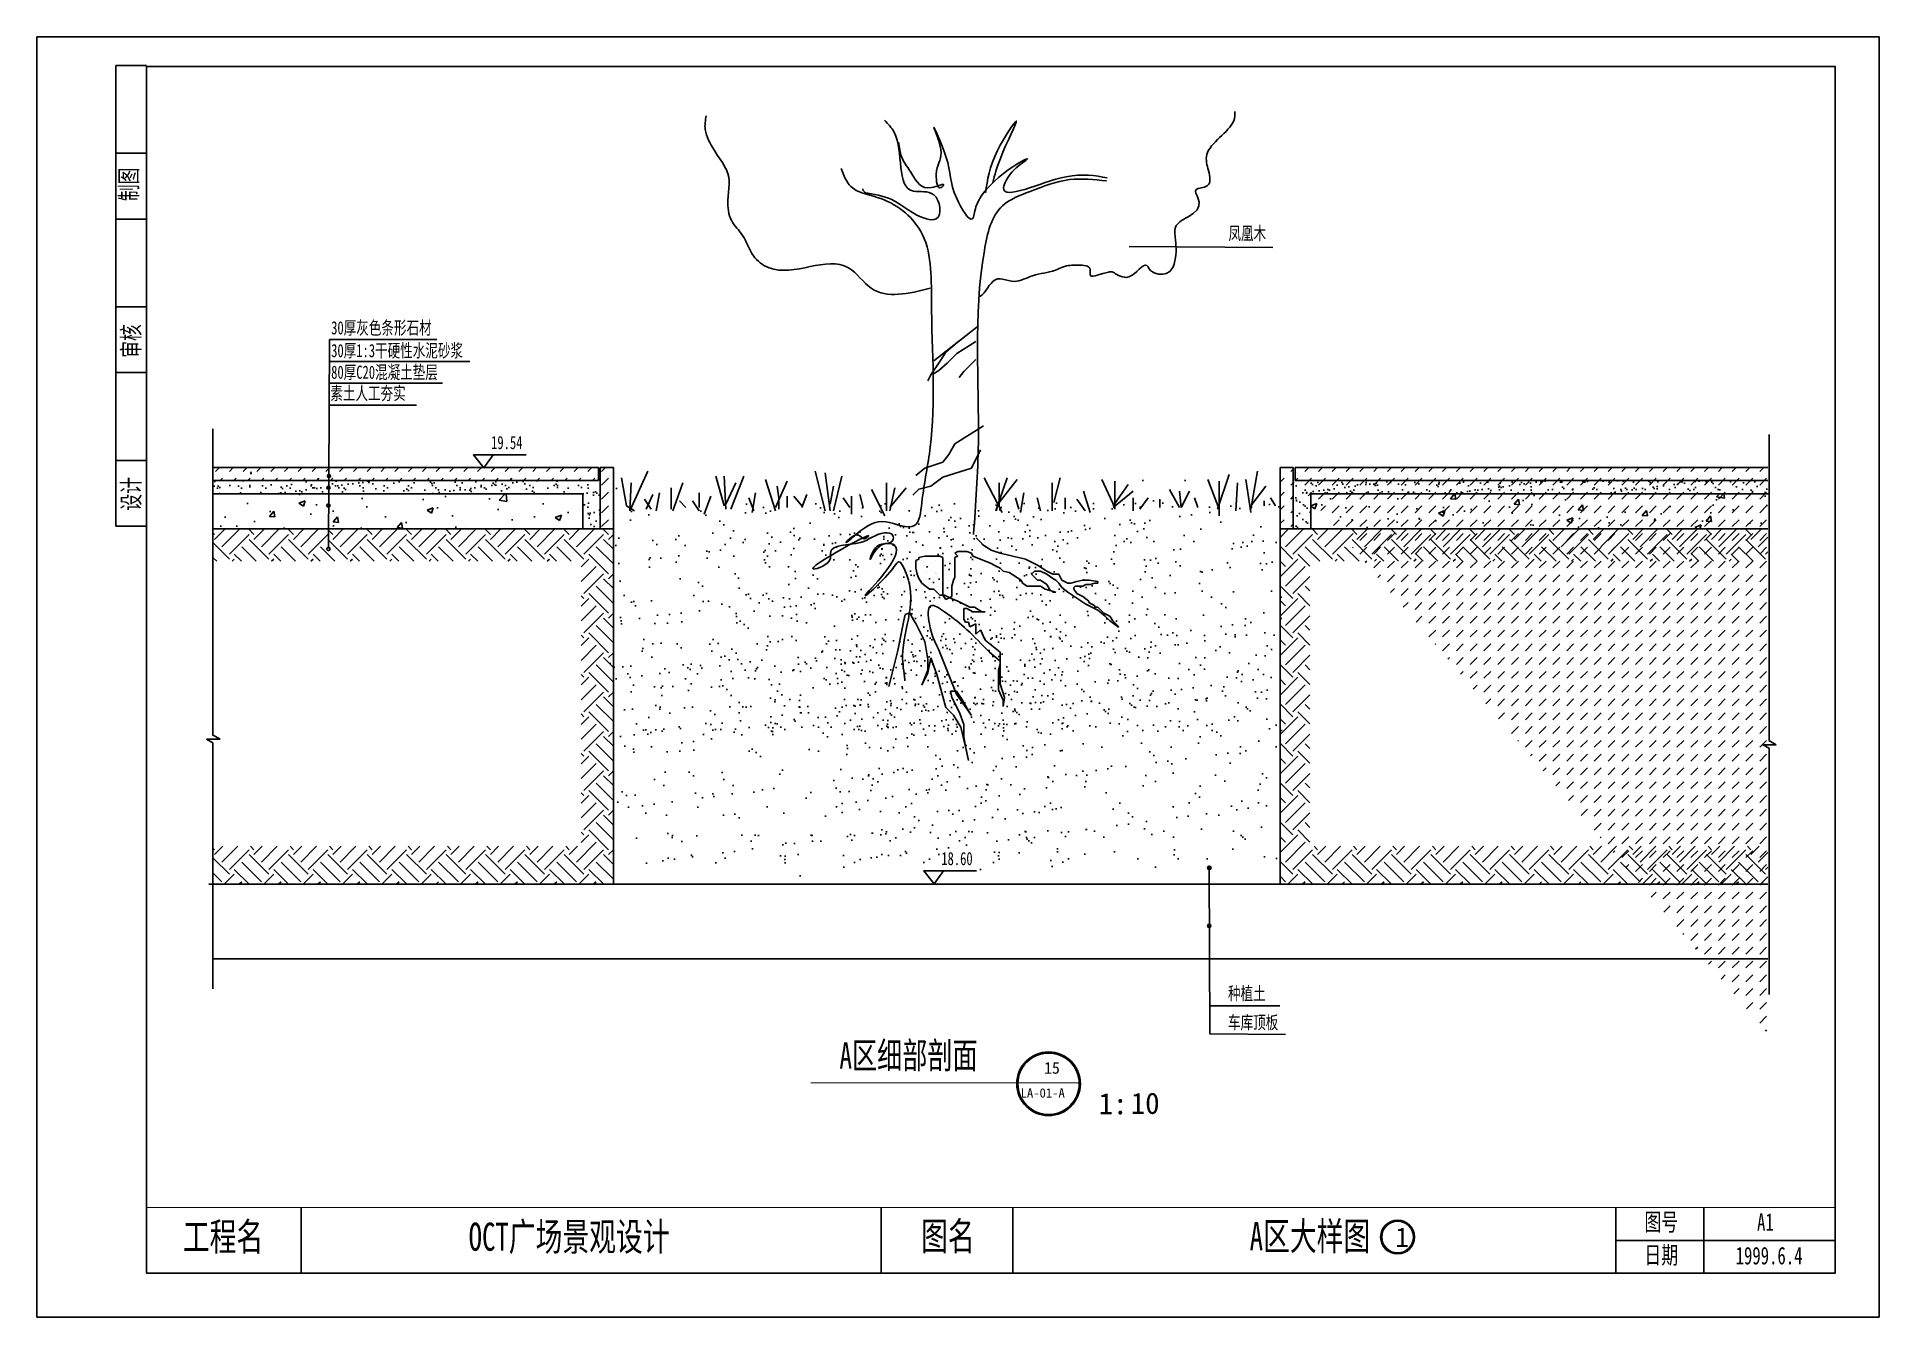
# Model space of a CAD drawing. Extents: x -439 to 3761, y 147 to 3065.
import ezdxf

# ---------------------------------------------------------------- set-up
doc = ezdxf.new("R2010")
doc.units = 0
doc.layers.get('0').update_dxf_attribs({"linetype": 'CONTINUOUS'})
for name, color, linetype in [('LEVEL', 2, 'CONTINUOUS'), ('STAIR', 140, 'CONTINUOUS'), ('TEXT', 41, 'CONTINUOUS'), ('TK', 1, 'CONTINUOUS'), ('TREE', 3, 'CONTINUOUS')]:
    doc.layers.add(name, color=color, linetype=linetype)
doc.styles.get("Standard").update_dxf_attribs({"font": 'SIMSUN.TTF'})
doc.styles.add('STYLE1', font='SIMSUN.TTF', dxfattribs={"width": 0.7})
doc.styles.add('XREF1$0$STYLE3', font='SIMSUN.TTF', dxfattribs={"width": 0.7})

msp = doc.modelspace()

# ---------------------------------------------------------------- texts
at = {"color": 41, "linetype": 'BYBLOCK', "char_height": 30, "attachment_point": 5, "style": 'XREF1$0$STYLE3'}
for s, insert in [('19.54', (632.5, 2140)), ('18.60', (1658.8, 1191.9))]:
    msp.add_mtext(s, dxfattribs=dict(at, insert=insert))
at = {"layer": 'TEXT', "linetype": 'CONTINUOUS', "style": 'STYLE1', "width": 0.7}
for s, p in [('制图', (-209.3, 2690.6)), ('审核', (-204.1, 2333.5)), ('设计', (-204.1, 1985.1))]:
    msp.add_text(s, height=40, rotation=90, dxfattribs=at).set_placement(p)
for s, height, p in [('凤凰木', 30, (2277.7, 2602.2)), ('30厚灰色条形石材', 30, (232.1, 2386.8)), ('30厚1:3干硬性水泥砂浆', 30, (232.1, 2334.9)), ('80厚C20混凝土垫层', 30, (232.1, 2285.6)), ('素土人工夯实', 30, (230.2, 2237.7)), ('种植土', 30, (2276.7, 869.9)), ('车库顶板', 30, (2276.7, 803.8)), ('A区细部剖面', 60, (1390.9, 713.6))]:
    msp.add_text(s, height=height, dxfattribs=at).set_placement(p)
at = {"layer": 'TEXT', "linetype": 'CONTINUOUS'}
for s, height, p in [('15', 26.44, (1857.4, 701.8)), ('LA-01-A', 21.15, (1803.9, 647.5)), ('1:', 48.39, (1981.8, 609.4)), ('10', 48.39, (2055, 610.3))]:
    msp.add_text(s, height=height, dxfattribs=at).set_placement(p)
at = {"layer": 'TK', "linetype": 'CONTINUOUS', "style": 'STYLE1', "width": 0.7}
for s, height, p in [('图号', 40, (3226.3, 343.8)), ('工程名', 64, (-106.1, 298.4)), ('OCT广场景观设计', 64, (545.6, 298.4)), ('图名', 64, (1577, 299.7)), ('A区大样图', 64, (2326.1, 299.7)), ('日期', 40, (3226.3, 268.6))]:
    msp.add_text(s, height=height, dxfattribs=at).set_placement(p)
at = {"layer": 'TK', "linetype": 'CONTINUOUS', "width": 0.7}
for s, p in [('A1', (3482.8, 343.8)), ('1999.6.4', (3434, 267.3))]:
    msp.add_text(s, height=40, dxfattribs=at).set_placement(p)
at = {"layer": 'TK', "linetype": 'CONTINUOUS'}
msp.add_text('1', height=44.9, dxfattribs=at).set_placement((2658.3, 306.6))

# ---------------------------------------------------------------- hatches: boundary and pattern name
at = {"layer": 'STAIR'}
h = msp.add_hatch(dxfattribs=at)
h.set_pattern_fill('DASH', color=256, scale=7, angle=45, style=0)
h.paths.add_polyline_path([(-36.6, 2083.5), (-36.6, 2053.5), (841.6, 2053.5), (841.6, 2083.5)])
h = msp.add_hatch(dxfattribs=at)
h.set_pattern_fill('DASH', color=256, scale=7, angle=45, style=0)
h.paths.add_polyline_path([(875.6, 2083.5), (845.6, 2083.5), (845.6, 1943.5), (875.6, 1943.5)])
h = msp.add_hatch(dxfattribs=at)
h.set_pattern_fill('DASH', color=256, scale=7, angle=45, style=0)
h.paths.add_polyline_path([(2425.6, 2083.5), (2395.6, 2083.5), (2395.6, 1943.5), (2425.6, 1943.5)])
h = msp.add_hatch(dxfattribs=at)
h.set_pattern_fill('DASH', color=256, scale=7, angle=45, style=0)
edge = h.paths.add_edge_path()
edge.add_line((3507.5, 2083.5), (3507.5, 792.8))
edge.add_line((2429.6, 2053.5), (3507.5, 2053.5))
edge.add_line((2429.6, 2083.5), (3507.5, 2083.5))
edge.add_line((2429.6, 2083.5), (2429.6, 2053.5))
h = msp.add_hatch(dxfattribs=at)
h.set_pattern_fill('AR-SAND', color=256, scale=0.7, style=0)
h.set_pattern_definition([(37.5, (-64.16, 481.775), (-1.12002, 34.25893), [0, -27.0256, 0, -30.226, 0, -28.8925]), (7.5, (-64.16, 481.775), (31.4666, 50.1778), [0, -14.5796, 0, -24.3586, 0, -9.3345]), (327.5, (-86.028, 481.775), (55.36947, 0.1006), [0, -8.89, 0, -32.004, 0, -41.783]), (317.5, (-86.03, 481.775), (53.449, 15.605), [0, -4.445, 0, -20.9804, 0, -24.003])])
h.paths.add_polyline_path([(845.6, 2053.5), (-36.6, 2053.5), (-36.6, 2023.5), (805.6, 2023.5), (805.6, 1943.5), (845.6, 1943.5)])
h = msp.add_hatch(dxfattribs=at)
h.set_pattern_fill('AR-CONC', color=256, scale=0.8, style=0)
h.set_pattern_definition([(50, (-64.16, 481.78), (145.748, -12.751), [15.24, -167.64]), (355, (-64.16, 481.78), (-28.194, 152.845), [12.192, -134.112]), (100.451, (-52.01, 480.71), (117.554, 140.093), [12.952, -142.472]), (46.184, (-64.16, 522.42), (216.863, -33.634), [22.86, -251.46]), (96.636, (-46.09, 519.61), (189.923, 197.94), [19.428, -213.708]), (351.184, (-64.16, 522.42), (189.924, 197.94), [18.288, -201.168]), (21, (-43.84, 512.26), (121.292, -81.8124), [15.24, -167.64]), (326, (-43.84, 512.26), (49.442, 147.35), [12.192, -134.112]), (71.451, (-33.73, 505.44), (170.733, 65.538), [12.952, -142.472]), (37.5, (-64.16, 481.775), (2.4709, 67.644), [0, -132.4864, 0, -136.144, 0, -134.62]), (7.5, (-64.16, 481.775), (53.4557, 80.1445), [0, -77.6224, 0, -129.4384, 0, -51.308]), (327.5, (-109.47, 481.775), (108.4725, -4.583), [0, -50.8, 0, -158.496, 0, -210.312]), (317.5, (-129.79, 481.78), (118.5033, 20.341), [0, -66.04, 0, -105.2576, 0, -149.352])])
h.paths.add_polyline_path([(805.6, 2023.5), (-36.6, 2023.5), (-36.6, 1943.5), (805.6, 1943.5)])
h = msp.add_hatch(dxfattribs=at)
h.set_pattern_fill('AR-SAND', color=256, scale=0.7, style=0)
h.paths.add_polyline_path([(2465.6, 2023.5), (3507.5, 2023.5), (3507.5, 2053.5), (2425.6, 2053.5), (2425.6, 1943.5), (2465.6, 1943.5)])
h = msp.add_hatch(dxfattribs=at)
h.set_pattern_fill('AR-CONC', color=256, scale=0.8, style=0)
h.paths.add_polyline_path([(3507.5, 2023.5), (2465.6, 2023.5), (2465.6, 1943.5), (3507.5, 1943.5)])
h = msp.add_hatch(dxfattribs=at)
h.set_pattern_fill('EARTH', color=256, scale=10, angle=45, style=0)
h.paths.add_polyline_path([(875.6, 1943.5), (-36.6, 1943.5), (-36.6, 1869.8), (802, 1869.8), (802, 1220.1), (-36.6, 1220.1), (-36.6, 1133.5), (875.6, 1133.5)])
h = msp.add_hatch(dxfattribs=at)
h.set_pattern_fill('EARTH', color=256, scale=10, angle=45, style=0)
h.paths.add_polyline_path([(3507.5, 1943.5), (2395.6, 1943.5), (2395.6, 1133.5), (3507.5, 1133.5), (3507.5, 1220.1), (2463.6, 1220.1), (2463.6, 1869.8), (3507.5, 1869.8)])
at = {"layer": 'TEXT', "linetype": 'CONTINUOUS'}
h = msp.add_hatch(color=256, dxfattribs=at)
edge = h.paths.add_edge_path()
edge.add_arc((1867.6, 678.9), 72.5, 0, 360)
edge = h.paths.add_edge_path(flags=16)
edge.add_arc((1867.6, 678.9), 70, 0, 360)
at = {"layer": 'TK', "linetype": 'CONTINUOUS'}
h = msp.add_hatch(color=256, dxfattribs=at)
edge = h.paths.add_edge_path(flags=16)
edge.add_arc((2663.3, 329.6), 36.2, 0, 360)
edge = h.paths.add_edge_path()
edge.add_arc((2663.3, 329.6), 38.6, 0, 360)
at = {"layer": 'TREE'}
h = msp.add_hatch(dxfattribs=at)
h.set_pattern_fill('AR-SAND', color=256, scale=6, style=0)
h.set_pattern_definition([(37.5, (-64.16, 405.9), (-9.6, 293.648), [0, -231.648, 0, -259.08, 0, -247.65]), (7.5, (-64.16, 405.9), (269.714, 430.095), [0, -124.968, 0, -208.788, 0, -80.01]), (327.5, (-251.6, 405.9), (474.595, 0.862), [0, -76.2, 0, -274.32, 0, -358.14]), (317.5, (-251.6, 405.9), (458.134, 133.76), [0, -38.1, 0, -179.832, 0, -205.74])])
edge = h.paths.add_edge_path()
edge.add_line((875.6, 2083.5), (875.6, 1133.5))
edge.add_line((1129.5, 2013.6), (1129.5, 1487))
edge.add_line((1553.7, 2013.6), (875.6, 2013.6))
edge.add_line((2395.6, 2021.2), (1728.4, 2021.2))
edge.add_line((2395.6, 2083.5), (2395.6, 1133.5))
edge.add_line((2147.8, 1487), (2147.8, 2021.2))
edge.add_line((1129.5, 1487), (2147.8, 1487))
edge.add_line((875.6, 1133.5), (2395.6, 1133.5))
h = msp.add_hatch(dxfattribs=at)
h.set_pattern_fill('AR-SAND', color=256, scale=2, style=0)
h.set_pattern_definition([(37.5, (-326.06, 389.21), (-3.2, 97.8826), [0, -77.216, 0, -86.36, 0, -82.55]), (7.5, (-326.06, 389.21), (89.9047, 143.365), [0, -41.656, 0, -69.596, 0, -26.67]), (327.5, (-388.54, 389.21), (158.1985, 0.2874), [0, -25.4, 0, -91.44, 0, -119.38]), (317.5, (-388.54, 389.21), (152.711, 44.586), [0, -12.7, 0, -59.944, 0, -68.58])])
edge = h.paths.add_edge_path()
edge.add_spline(control_points=[(1195.4, 1881.1), (1193, 1880.7), (1190.4, 1880.4), (1187.7, 1880.1)], knot_values=[189.160251, 189.160251, 189.160251, 189.160251, 189.889381, 189.889381, 189.889381, 189.889381], degree=3, periodic=0)
edge.add_spline(control_points=[(1187.7, 1880.1), (1180.3, 1879.1), (1155.6, 1875), (1136.4, 1808.7), (1160, 1868.9), (1182.6, 1878.9), (1187.7, 1880.1)], knot_values=[189.889381, 189.889381, 189.889381, 189.889381, 191.900935, 196.193114, 200.853015, 202.224388, 202.224388, 202.224388, 202.224388], degree=3, periodic=0)
edge.add_spline(control_points=[(1187.7, 1880.1), (1190.3, 1880.7), (1192.9, 1881.1), (1195.4, 1881.1)], knot_values=[202.224388, 202.224388, 202.224388, 202.224388, 202.929069, 202.929069, 202.929069, 202.929069], degree=3, periodic=0)
edge.add_spline(control_points=[(1195.4, 1881.1), (1202.3, 1882.3), (1211.8, 1885.5), (1212.9, 1910.5), (1163.4, 1913.7), (1140.1, 1885.2), (1099.8, 1879.6), (1090, 1878.5)], knot_values=[173.537968, 173.537968, 173.537968, 173.537968, 175.572294, 176.942117, 179.438091, 186.822701, 189.160251, 189.160251, 189.160251, 189.160251], degree=3, periodic=0)
edge.add_spline(control_points=[(1090, 1878.5), (1071.6, 1868.5), (1050.8, 1856.8), (1032.4, 1845.8)], knot_values=[149.461007, 149.461007, 149.461007, 149.461007, 153.109556, 153.109556, 153.109556, 153.109556], degree=3, periodic=0)
edge.add_spline(control_points=[(1032.4, 1845.8), (999.3, 1826), (952, 1793.3), (1033, 1821.3), (1032.6, 1843.5), (1032.4, 1845.8)], knot_values=[153.109556, 153.109556, 153.109556, 153.109556, 159.691824, 165.396427, 166.08746, 166.08746, 166.08746, 166.08746], degree=3, periodic=0)
edge.add_spline(control_points=[(1032.4, 1845.8), (1032.3, 1848.1), (1030, 1873), (1061.8, 1875.1), (1090, 1878.5)], knot_values=[166.08746, 166.08746, 166.08746, 166.08746, 166.76625, 173.537968, 173.537968, 173.537968, 173.537968], degree=3, periodic=0)
edge.add_spline(control_points=[(1090, 1878.5), (1102.7, 1885.3), (1114.3, 1891.3), (1123.3, 1895.7)], knot_values=[146.950601, 146.950601, 146.950601, 146.950601, 149.461007, 149.461007, 149.461007, 149.461007], degree=3, periodic=0)
edge.add_spline(control_points=[(1123.3, 1895.7), (1120.5, 1898.1), (1115.1, 1906), (1106.9, 1905.3), (1102.6, 1903.8)], knot_values=[138.559639, 138.559639, 138.559639, 138.559639, 139.668117, 140.801921, 140.801921, 140.801921, 140.801921], degree=3, periodic=0)
edge.add_spline(control_points=[(1102.6, 1903.8), (1089.3, 1892.6), (1063.4, 1870.2), (1090.7, 1899.4), (1102.6, 1903.8)], knot_values=[131.889904, 131.889904, 131.889904, 131.889904, 135.398383, 138.559639, 138.559639, 138.559639, 138.559639], degree=3, periodic=0)
edge.add_spline(control_points=[(1102.6, 1903.8), (1104.3, 1905.2), (1139.8, 1934.8), (1178.3, 1957.1), (1281.8, 1907), (1289.2, 1966.2), (1292.1, 1990.9)], knot_values=[107.936329, 107.936329, 107.936329, 107.936329, 108.376779, 117.290039, 125.583054, 131.889904, 131.889904, 131.889904, 131.889904], degree=3, periodic=0)
edge.add_line((1292.1, 1990.9), (867.6, 1990.9))
edge.add_line((867.6, 1990.9), (867.6, 1470.3))
edge.add_line((867.6, 1470.3), (1412.8, 1470.3))
edge.add_line((1412.8, 1470.3), (1412.8, 1481.3))
edge.add_line((1412.8, 1481.3), (1402.5, 1508.7))
edge.add_line((1402.5, 1508.7), (1385.3, 1542.9))
edge.add_line((1385.3, 1542.9), (1381.9, 1556.6))
edge.add_line((1381.9, 1556.6), (1392.9, 1556.6))
edge.add_line((1392.9, 1556.6), (1354.5, 1652.5))
edge.add_spline(control_points=[(1354.5, 1652.5), (1346.5, 1669), (1333.2, 1696.5), (1328, 1765.3), (1382.5, 1728.9), (1420.6, 1697.9), (1453.7, 1663.6), (1471.1, 1645.7)], knot_values=[0, 0, 0, 0, 6.174557, 10.298305, 13.674597, 20.257933, 27.527024, 27.527024, 27.527024, 27.527024], degree=3, periodic=0)
edge.add_line((1471.1, 1645.7), (1495.1, 1625.1))
edge.add_line((1495.1, 1625.1), (1495.1, 1645.7))
edge.add_line((1495.1, 1645.7), (1460.8, 1673.1))
edge.add_line((1460.8, 1673.1), (1450.5, 1697))
edge.add_line((1450.5, 1697), (1440.2, 1686.8))
edge.add_line((1440.2, 1686.8), (1440.2, 1690.2))
edge.add_line((1440.2, 1690.2), (1440.2, 1710.7))
edge.add_line((1440.2, 1710.7), (1426.5, 1703.9))
edge.add_line((1426.5, 1703.9), (1423.1, 1714.2))
edge.add_line((1423.1, 1714.2), (1416.2, 1714.2))
edge.add_line((1416.2, 1714.2), (1412.8, 1721))
edge.add_line((1412.8, 1721), (1412.8, 1731.3))
edge.add_line((1412.8, 1731.3), (1412.8, 1738.1))
edge.add_line((1412.8, 1738.1), (1412.8, 1745))
edge.add_line((1412.8, 1745), (1419.6, 1745))
edge.add_line((1419.6, 1745), (1433.3, 1738.1))
edge.add_line((1433.3, 1738.1), (1447.1, 1738.1))
edge.add_line((1447.1, 1738.1), (1450.5, 1738.1))
edge.add_line((1450.5, 1738.1), (1453.9, 1738.1))
edge.add_line((1453.9, 1738.1), (1436.8, 1748.4))
edge.add_line((1436.8, 1748.4), (1426.5, 1748.4))
edge.add_line((1426.5, 1748.4), (1412.8, 1755.2))
edge.add_line((1412.8, 1755.2), (1399.1, 1762.1))
edge.add_line((1399.1, 1762.1), (1381.9, 1768.9))
edge.add_line((1381.9, 1768.9), (1380.2, 1769.8))
edge.add_line((1380.2, 1769.8), (1371.6, 1765.5))
edge.add_line((1371.6, 1765.5), (1364.8, 1775.8))
edge.add_line((1364.8, 1775.8), (1357.9, 1775.8))
edge.add_line((1357.9, 1775.8), (1344.2, 1789.5))
edge.add_line((1344.2, 1789.5), (1333.9, 1789.5))
edge.add_line((1333.9, 1789.5), (1316.8, 1803.2))
edge.add_line((1316.8, 1803.2), (1309.9, 1813.5))
edge.add_line((1309.9, 1813.5), (1306.5, 1823.7))
edge.add_line((1306.5, 1823.7), (1303.1, 1837.4))
edge.add_line((1303.1, 1837.4), (1303.1, 1847.7))
edge.add_line((1303.1, 1847.7), (1303.1, 1854.6))
edge.add_line((1303.1, 1854.6), (1309.9, 1858))
edge.add_line((1309.9, 1858), (1309.9, 1861.4))
edge.add_line((1309.9, 1861.4), (1323.6, 1864.8))
edge.add_line((1323.6, 1864.8), (1330.5, 1864.8))
edge.add_line((1330.5, 1864.8), (1337.3, 1864.8))
edge.add_line((1337.3, 1864.8), (1340.8, 1864.8))
edge.add_line((1340.8, 1864.8), (1351.1, 1864.8))
edge.add_line((1351.1, 1864.8), (1357.9, 1864.8))
edge.add_line((1357.9, 1864.8), (1364.8, 1861.4))
edge.add_line((1364.8, 1861.4), (1364.8, 1844.3))
edge.add_line((1364.8, 1844.3), (1364.8, 1837.4))
edge.add_line((1364.8, 1837.4), (1364.8, 1820.3))
edge.add_line((1364.8, 1820.3), (1364.8, 1810))
edge.add_line((1364.8, 1810), (1364.8, 1779.2))
edge.add_line((1364.8, 1779.2), (1364.8, 1775.8))
edge.add_line((1364.8, 1775.8), (1368.2, 1775.8))
edge.add_line((1368.2, 1775.8), (1380.2, 1769.8))
edge.add_line((1380.2, 1769.8), (1385.3, 1772.4))
edge.add_line((1385.3, 1772.4), (1385.3, 1782.6))
edge.add_line((1385.3, 1782.6), (1385.3, 1796.3))
edge.add_line((1385.3, 1796.3), (1388.8, 1810))
edge.add_line((1388.8, 1810), (1392.2, 1816.9))
edge.add_line((1392.2, 1816.9), (1392.2, 1834))
edge.add_line((1392.2, 1834), (1392.2, 1844.3))
edge.add_line((1392.2, 1844.3), (1392.2, 1854.6))
edge.add_line((1392.2, 1854.6), (1392.2, 1861.4))
edge.add_line((1392.2, 1861.4), (1399.1, 1864.8))
edge.add_line((1399.1, 1864.8), (1392.2, 1871.7))
edge.add_line((1392.2, 1871.7), (1399.1, 1875.1))
edge.add_line((1399.1, 1875.1), (1405.9, 1875.1))
edge.add_line((1405.9, 1875.1), (1412.8, 1875.1))
edge.add_line((1412.8, 1875.1), (1419.6, 1875.1))
edge.add_line((1419.6, 1875.1), (1429.9, 1871.7))
edge.add_line((1429.9, 1871.7), (1433.3, 1864.8))
edge.add_line((1433.3, 1864.8), (1450.5, 1858))
edge.add_line((1450.5, 1858), (1474.5, 1847.7))
edge.add_line((1474.5, 1847.7), (1481.4, 1844.3))
edge.add_line((1481.4, 1844.3), (1495.1, 1837.4))
edge.add_line((1495.1, 1837.4), (1501.9, 1830.6))
edge.add_line((1501.9, 1830.6), (1515.6, 1827.2))
edge.add_line((1515.6, 1827.2), (1543.1, 1810))
edge.add_line((1543.1, 1810), (1546.5, 1803.2))
edge.add_line((1546.5, 1803.2), (1556.8, 1796.3))
edge.add_line((1556.8, 1796.3), (1563.6, 1796.3))
edge.add_line((1563.6, 1796.3), (1570.5, 1796.3))
edge.add_line((1570.5, 1796.3), (1587.6, 1796.3))
edge.add_line((1587.6, 1796.3), (1597.9, 1789.5))
edge.add_line((1597.9, 1789.5), (1612.3, 1785.4))
edge.add_line((1612.3, 1785.4), (1608.2, 1789.5))
edge.add_line((1608.2, 1789.5), (1601.4, 1799.8))
edge.add_line((1601.4, 1799.8), (1587.6, 1810))
edge.add_line((1587.6, 1810), (1580.8, 1810))
edge.add_line((1580.8, 1810), (1567.1, 1823.7))
edge.add_line((1567.1, 1823.7), (1573.9, 1830.6))
edge.add_line((1573.9, 1830.6), (1587.6, 1830.6))
edge.add_line((1587.6, 1830.6), (1601.4, 1823.7))
edge.add_line((1601.4, 1823.7), (1615.1, 1813.5))
edge.add_line((1615.1, 1813.5), (1621.9, 1810))
edge.add_line((1621.9, 1810), (1628.8, 1803.2))
edge.add_line((1628.8, 1803.2), (1635.6, 1792.9))
edge.add_line((1635.6, 1792.9), (1649.4, 1782.6))
edge.add_line((1649.4, 1782.6), (1669.9, 1768.9))
edge.add_line((1669.9, 1768.9), (1690.5, 1755.2))
edge.add_line((1690.5, 1755.2), (1717.9, 1741.6))
edge.add_line((1717.9, 1741.6), (1735.1, 1727.9))
edge.add_line((1735.1, 1727.9), (1745.4, 1717.6))
edge.add_line((1745.4, 1717.6), (1759.1, 1707.3))
edge.add_line((1759.1, 1707.3), (1762.5, 1703.9))
edge.add_line((1762.5, 1703.9), (1765.9, 1703.9))
edge.add_line((1765.9, 1703.9), (1759.1, 1710.7))
edge.add_line((1759.1, 1710.7), (1752.2, 1717.6))
edge.add_line((1752.2, 1717.6), (1745.4, 1727.9))
edge.add_line((1745.4, 1727.9), (1731.7, 1734.7))
edge.add_line((1731.7, 1734.7), (1717.9, 1748.4))
edge.add_line((1717.9, 1748.4), (1711.1, 1748.4))
edge.add_line((1711.1, 1748.4), (1711.1, 1751.8))
edge.add_line((1711.1, 1751.8), (1697.4, 1758.7))
edge.add_line((1697.4, 1758.7), (1697.4, 1762.1))
edge.add_line((1697.4, 1762.1), (1683.7, 1772.4))
edge.add_line((1683.7, 1772.4), (1669.9, 1779.2))
edge.add_line((1669.9, 1779.2), (1663.1, 1789.5))
edge.add_line((1663.1, 1789.5), (1663.1, 1792.9))
edge.add_line((1663.1, 1792.9), (1666.5, 1796.3))
edge.add_line((1666.5, 1796.3), (1673.4, 1796.3))
edge.add_line((1673.4, 1796.3), (1683.7, 1796.3))
edge.add_line((1683.7, 1796.3), (1690.5, 1799.8))
edge.add_line((1690.5, 1799.8), (1700.8, 1799.8))
edge.add_line((1700.8, 1799.8), (1711.1, 1803.2))
edge.add_line((1711.1, 1803.2), (1717.9, 1803.2))
edge.add_line((1717.9, 1803.2), (1717.9, 1806.6))
edge.add_line((1717.9, 1806.6), (1697.4, 1810))
edge.add_line((1697.4, 1810), (1683.7, 1810))
edge.add_line((1683.7, 1810), (1669.9, 1806.6))
edge.add_line((1669.9, 1806.6), (1656.2, 1803.2))
edge.add_line((1656.2, 1803.2), (1649.4, 1803.2))
edge.add_line((1649.4, 1803.2), (1635.6, 1810))
edge.add_line((1635.6, 1810), (1628.8, 1823.7))
edge.add_line((1628.8, 1823.7), (1615.1, 1823.7))
edge.add_line((1615.1, 1823.7), (1601.4, 1830.6))
edge.add_line((1601.4, 1830.6), (1580.8, 1844.3))
edge.add_line((1580.8, 1844.3), (1553.4, 1858))
edge.add_line((1553.4, 1858), (1495.1, 1871.7))
edge.add_line((1495.1, 1871.7), (1474.5, 1878.5))
edge.add_line((1474.5, 1878.5), (1456.9, 1890.3))
edge.add_line((1456.9, 1890.3), (1440.3, 1906.6))
edge.add_spline(control_points=[(1440.3, 1906.6), (1442.3, 1934.7), (1444.3, 1962.9), (1446.1, 1990.9)], knot_values=[0.070763, 0.070763, 0.070763, 0.070763, 8.478393, 8.478393, 8.478393, 8.478393], degree=3, periodic=0)
edge.add_line((1446.1, 1990.9), (1292.1, 1990.9))
edge.add_spline(control_points=[(1123.3, 1895.7), (1124.8, 1894.3), (1128.4, 1892.3), (1149, 1906.6), (1140.3, 1904), (1123.3, 1895.7)], knot_values=[140.801921, 140.801921, 140.801921, 140.801921, 141.407082, 142.173596, 146.950601, 146.950601, 146.950601, 146.950601], degree=3, periodic=0)
edge = h.paths.add_edge_path()
edge.add_line((1886, 1990.9), (1446.1, 1990.9))
edge.add_spline(control_points=[(1446.1, 1990.9), (1444.3, 1962.9), (1442.3, 1934.7), (1440.3, 1906.6)], knot_values=[0.070763, 0.070763, 0.070763, 0.070763, 8.478393, 8.478393, 8.478393, 8.478393], degree=3, periodic=0)
edge.add_line((1440.3, 1906.6), (1456.9, 1890.3))
edge.add_line((1456.9, 1890.3), (1474.5, 1878.5))
edge.add_line((1474.5, 1878.5), (1495.1, 1871.7))
edge.add_line((1495.1, 1871.7), (1553.4, 1858))
edge.add_line((1553.4, 1858), (1580.8, 1844.3))
edge.add_line((1580.8, 1844.3), (1601.4, 1830.6))
edge.add_line((1601.4, 1830.6), (1615.1, 1823.7))
edge.add_line((1615.1, 1823.7), (1628.8, 1823.7))
edge.add_line((1628.8, 1823.7), (1635.6, 1810))
edge.add_line((1635.6, 1810), (1649.4, 1803.2))
edge.add_line((1649.4, 1803.2), (1656.2, 1803.2))
edge.add_line((1656.2, 1803.2), (1669.9, 1806.6))
edge.add_line((1669.9, 1806.6), (1683.7, 1810))
edge.add_line((1683.7, 1810), (1697.4, 1810))
edge.add_line((1697.4, 1810), (1717.9, 1806.6))
edge.add_line((1717.9, 1806.6), (1717.9, 1803.2))
edge.add_line((1717.9, 1803.2), (1711.1, 1803.2))
edge.add_line((1711.1, 1803.2), (1700.8, 1799.8))
edge.add_line((1700.8, 1799.8), (1690.5, 1799.8))
edge.add_line((1690.5, 1799.8), (1683.7, 1796.3))
edge.add_line((1683.7, 1796.3), (1673.4, 1796.3))
edge.add_line((1673.4, 1796.3), (1666.5, 1796.3))
edge.add_line((1666.5, 1796.3), (1663.1, 1792.9))
edge.add_line((1663.1, 1792.9), (1663.1, 1789.5))
edge.add_line((1663.1, 1789.5), (1669.9, 1779.2))
edge.add_line((1669.9, 1779.2), (1683.7, 1772.4))
edge.add_line((1683.7, 1772.4), (1697.4, 1762.1))
edge.add_line((1697.4, 1762.1), (1697.4, 1758.7))
edge.add_line((1697.4, 1758.7), (1711.1, 1751.8))
edge.add_line((1711.1, 1751.8), (1711.1, 1748.4))
edge.add_line((1711.1, 1748.4), (1717.9, 1748.4))
edge.add_line((1717.9, 1748.4), (1731.7, 1734.7))
edge.add_line((1731.7, 1734.7), (1745.4, 1727.9))
edge.add_line((1745.4, 1727.9), (1752.2, 1717.6))
edge.add_line((1752.2, 1717.6), (1759.1, 1710.7))
edge.add_line((1759.1, 1710.7), (1765.9, 1703.9))
edge.add_line((1765.9, 1703.9), (1762.5, 1703.9))
edge.add_line((1762.5, 1703.9), (1759.1, 1707.3))
edge.add_line((1759.1, 1707.3), (1745.4, 1717.6))
edge.add_line((1745.4, 1717.6), (1735.1, 1727.9))
edge.add_line((1735.1, 1727.9), (1717.9, 1741.6))
edge.add_line((1717.9, 1741.6), (1690.5, 1755.2))
edge.add_line((1690.5, 1755.2), (1669.9, 1768.9))
edge.add_line((1669.9, 1768.9), (1649.4, 1782.6))
edge.add_line((1649.4, 1782.6), (1635.6, 1792.9))
edge.add_line((1635.6, 1792.9), (1628.8, 1803.2))
edge.add_line((1628.8, 1803.2), (1621.9, 1810))
edge.add_line((1621.9, 1810), (1615.1, 1813.5))
edge.add_line((1615.1, 1813.5), (1601.4, 1823.7))
edge.add_line((1601.4, 1823.7), (1587.6, 1830.6))
edge.add_line((1587.6, 1830.6), (1573.9, 1830.6))
edge.add_line((1573.9, 1830.6), (1567.1, 1823.7))
edge.add_line((1567.1, 1823.7), (1580.8, 1810))
edge.add_line((1580.8, 1810), (1587.6, 1810))
edge.add_line((1587.6, 1810), (1601.4, 1799.8))
edge.add_line((1601.4, 1799.8), (1608.2, 1789.5))
edge.add_line((1608.2, 1789.5), (1612.3, 1785.4))
edge.add_line((1612.3, 1785.4), (1621.9, 1782.6))
edge.add_line((1621.9, 1782.6), (1615.1, 1782.6))
edge.add_line((1615.1, 1782.6), (1612.3, 1785.4))
edge.add_line((1612.3, 1785.4), (1597.9, 1789.5))
edge.add_line((1597.9, 1789.5), (1587.6, 1796.3))
edge.add_line((1587.6, 1796.3), (1570.5, 1796.3))
edge.add_line((1570.5, 1796.3), (1563.6, 1796.3))
edge.add_line((1563.6, 1796.3), (1556.8, 1796.3))
edge.add_line((1556.8, 1796.3), (1546.5, 1803.2))
edge.add_line((1546.5, 1803.2), (1543.1, 1810))
edge.add_line((1543.1, 1810), (1515.6, 1827.2))
edge.add_line((1515.6, 1827.2), (1501.9, 1830.6))
edge.add_line((1501.9, 1830.6), (1495.1, 1837.4))
edge.add_line((1495.1, 1837.4), (1481.4, 1844.3))
edge.add_line((1481.4, 1844.3), (1474.5, 1847.7))
edge.add_line((1474.5, 1847.7), (1450.5, 1858))
edge.add_line((1450.5, 1858), (1433.3, 1864.8))
edge.add_line((1433.3, 1864.8), (1429.9, 1871.7))
edge.add_line((1429.9, 1871.7), (1419.6, 1875.1))
edge.add_line((1419.6, 1875.1), (1412.8, 1875.1))
edge.add_line((1412.8, 1875.1), (1405.9, 1875.1))
edge.add_line((1405.9, 1875.1), (1399.1, 1875.1))
edge.add_line((1399.1, 1875.1), (1392.2, 1871.7))
edge.add_line((1392.2, 1871.7), (1399.1, 1864.8))
edge.add_line((1399.1, 1864.8), (1392.2, 1861.4))
edge.add_line((1392.2, 1861.4), (1392.2, 1854.6))
edge.add_line((1392.2, 1854.6), (1392.2, 1844.3))
edge.add_line((1392.2, 1844.3), (1392.2, 1834))
edge.add_line((1392.2, 1834), (1392.2, 1816.9))
edge.add_line((1392.2, 1816.9), (1388.8, 1810))
edge.add_line((1388.8, 1810), (1385.3, 1796.3))
edge.add_line((1385.3, 1796.3), (1385.3, 1782.6))
edge.add_line((1385.3, 1782.6), (1385.3, 1772.4))
edge.add_line((1385.3, 1772.4), (1380.2, 1769.8))
edge.add_line((1380.2, 1769.8), (1381.9, 1768.9))
edge.add_line((1381.9, 1768.9), (1399.1, 1762.1))
edge.add_line((1399.1, 1762.1), (1412.8, 1755.2))
edge.add_line((1412.8, 1755.2), (1426.5, 1748.4))
edge.add_line((1426.5, 1748.4), (1436.8, 1748.4))
edge.add_line((1436.8, 1748.4), (1453.9, 1738.1))
edge.add_line((1453.9, 1738.1), (1450.5, 1738.1))
edge.add_line((1450.5, 1738.1), (1447.1, 1738.1))
edge.add_line((1447.1, 1738.1), (1433.3, 1738.1))
edge.add_line((1433.3, 1738.1), (1419.6, 1745))
edge.add_line((1419.6, 1745), (1412.8, 1745))
edge.add_line((1412.8, 1745), (1412.8, 1738.1))
edge.add_line((1412.8, 1738.1), (1412.8, 1731.3))
edge.add_line((1412.8, 1731.3), (1412.8, 1721))
edge.add_line((1412.8, 1721), (1416.2, 1714.2))
edge.add_line((1416.2, 1714.2), (1423.1, 1714.2))
edge.add_line((1423.1, 1714.2), (1426.5, 1703.9))
edge.add_line((1426.5, 1703.9), (1440.2, 1710.7))
edge.add_line((1440.2, 1710.7), (1440.2, 1690.2))
edge.add_line((1440.2, 1690.2), (1440.2, 1686.8))
edge.add_line((1440.2, 1686.8), (1450.5, 1697))
edge.add_line((1450.5, 1697), (1460.8, 1673.1))
edge.add_line((1460.8, 1673.1), (1495.1, 1645.7))
edge.add_line((1495.1, 1645.7), (1495.1, 1621.7))
edge.add_line((1495.1, 1621.7), (1495.1, 1590.9))
edge.add_line((1495.1, 1590.9), (1495.1, 1580.6))
edge.add_line((1495.1, 1580.6), (1495.1, 1573.7))
edge.add_line((1495.1, 1573.7), (1505.4, 1542.9))
edge.add_line((1505.4, 1542.9), (1501.9, 1522.4))
edge.add_line((1501.9, 1522.4), (1501.9, 1536.1))
edge.add_line((1501.9, 1536.1), (1491.6, 1560))
edge.add_line((1491.6, 1560), (1491.6, 1570.3))
edge.add_line((1491.6, 1570.3), (1491.6, 1577.2))
edge.add_line((1491.6, 1577.2), (1491.6, 1584))
edge.add_line((1491.6, 1584), (1491.6, 1597.7))
edge.add_line((1491.6, 1597.7), (1491.6, 1604.6))
edge.add_line((1491.6, 1604.6), (1495.1, 1618.3))
edge.add_line((1495.1, 1618.3), (1495.1, 1621.7))
edge.add_line((1495.1, 1621.7), (1495.1, 1625.1))
edge.add_line((1495.1, 1625.1), (1471.1, 1645.7))
edge.add_spline(control_points=[(1471.1, 1645.7), (1453.7, 1663.6), (1420.6, 1697.9), (1382.5, 1728.9), (1328, 1765.3), (1333.2, 1696.5), (1346.5, 1669), (1354.5, 1652.5)], knot_values=[0, 0, 0, 0, 7.26909, 13.852426, 17.228719, 21.352467, 27.527024, 27.527024, 27.527024, 27.527024], degree=3, periodic=0)
edge.add_line((1354.5, 1652.5), (1392.9, 1556.6))
edge.add_line((1392.9, 1556.6), (1395.6, 1556.6))
edge.add_line((1395.6, 1556.6), (1409.3, 1536.1))
edge.add_line((1409.3, 1536.1), (1423.1, 1512.1))
edge.add_line((1423.1, 1512.1), (1429.9, 1501.8))
edge.add_line((1429.9, 1501.8), (1395.6, 1549.8))
edge.add_line((1395.6, 1549.8), (1392.9, 1556.6))
edge.add_line((1392.9, 1556.6), (1381.9, 1556.6))
edge.add_line((1381.9, 1556.6), (1385.3, 1542.9))
edge.add_line((1385.3, 1542.9), (1402.5, 1508.7))
edge.add_line((1402.5, 1508.7), (1412.8, 1481.3))
edge.add_line((1412.8, 1481.3), (1412.8, 1470.3))
edge.add_line((1412.8, 1470.3), (1886, 1470.3))
edge.add_line((1886, 1470.3), (1886, 1990.9))
edge = h.paths.add_edge_path(flags=16)
edge.add_spline(control_points=[(1195.4, 1881.1), (1202.8, 1881.4), (1263.7, 1864.8), (1053.2, 1662), (1192.7, 1781), (1228.3, 1836.2), (1292, 1720.9), (1225, 1622.3), (1241.3, 1515.3), (1244.8, 1492.2)], knot_values=[202.929069, 202.929069, 202.929069, 202.929069, 204.981807, 221.552666, 233.18321, 235.121634, 237.315483, 262.383868, 269.267228, 269.267228, 269.267228, 269.267228], degree=3, periodic=0)
edge.add_line((1303.1, 1711.4), (1323.6, 1670.3))
edge.add_line((1289.3, 1735.4), (1296.2, 1721.7))
edge.add_line((1337.3, 1632.6), (1351.1, 1595))
edge.add_line((1330.5, 1598.4), (1337.3, 1632.6))
edge.add_line((1323.6, 1670.3), (1330.5, 1629.2))
edge.add_line((1351.1, 1595), (1371.6, 1519.6))
edge.add_line((1378.5, 1512.8), (1388.8, 1502.5))
edge.add_line((1388.8, 1502.5), (1405.9, 1475.1))
h = msp.add_hatch(dxfattribs=at)
h.set_pattern_fill('AR-SAND', color=256, scale=2, style=0)
h.set_pattern_definition([(37.5, (-64.16, 405.91), (-3.2, 97.8826), [0, -77.216, 0, -86.36, 0, -82.55]), (7.5, (-64.16, 405.91), (89.9047, 143.365), [0, -41.656, 0, -69.596, 0, -26.67]), (327.5, (-126.64, 405.91), (158.1985, 0.2874), [0, -25.4, 0, -91.44, 0, -119.38]), (317.5, (-126.64, 405.91), (152.711, 44.586), [0, -12.7, 0, -59.944, 0, -68.58])])
edge = h.paths.add_edge_path()
edge.add_spline(control_points=[(1457.3, 1897.9), (1454.9, 1897.4), (1452.2, 1897.1), (1449.6, 1896.8)], knot_values=[189.160251, 189.160251, 189.160251, 189.160251, 189.889381, 189.889381, 189.889381, 189.889381], degree=3, periodic=0)
edge.add_spline(control_points=[(1449.6, 1896.8), (1442.2, 1895.8), (1417.5, 1891.7), (1398.3, 1825.4), (1421.9, 1885.6), (1444.5, 1895.6), (1449.6, 1896.8)], knot_values=[189.889381, 189.889381, 189.889381, 189.889381, 191.900935, 196.193114, 200.853015, 202.224388, 202.224388, 202.224388, 202.224388], degree=3, periodic=0)
edge.add_spline(control_points=[(1449.6, 1896.8), (1452.2, 1897.4), (1454.8, 1897.8), (1457.3, 1897.9)], knot_values=[202.224388, 202.224388, 202.224388, 202.224388, 202.929069, 202.929069, 202.929069, 202.929069], degree=3, periodic=0)
edge.add_spline(control_points=[(1457.3, 1897.9), (1464.2, 1899), (1473.7, 1902.2), (1474.8, 1927.2), (1425.3, 1930.4), (1402, 1901.9), (1361.7, 1896.3), (1351.9, 1895.2)], knot_values=[173.537968, 173.537968, 173.537968, 173.537968, 175.572294, 176.942117, 179.438091, 186.822701, 189.160251, 189.160251, 189.160251, 189.160251], degree=3, periodic=0)
edge.add_spline(control_points=[(1351.9, 1895.2), (1333.5, 1885.2), (1312.7, 1873.5), (1294.3, 1862.5)], knot_values=[149.461007, 149.461007, 149.461007, 149.461007, 153.109556, 153.109556, 153.109556, 153.109556], degree=3, periodic=0)
edge.add_spline(control_points=[(1294.3, 1862.5), (1261.2, 1842.7), (1213.9, 1810), (1294.9, 1838), (1294.5, 1860.2), (1294.3, 1862.5)], knot_values=[153.109556, 153.109556, 153.109556, 153.109556, 159.691824, 165.396427, 166.08746, 166.08746, 166.08746, 166.08746], degree=3, periodic=0)
edge.add_spline(control_points=[(1294.3, 1862.5), (1294.2, 1864.8), (1291.9, 1889.7), (1323.7, 1891.8), (1351.9, 1895.2)], knot_values=[166.08746, 166.08746, 166.08746, 166.08746, 166.76625, 173.537968, 173.537968, 173.537968, 173.537968], degree=3, periodic=0)
edge.add_spline(control_points=[(1351.9, 1895.2), (1364.6, 1902), (1376.2, 1908), (1385.2, 1912.4)], knot_values=[146.950601, 146.950601, 146.950601, 146.950601, 149.461007, 149.461007, 149.461007, 149.461007], degree=3, periodic=0)
edge.add_spline(control_points=[(1385.2, 1912.4), (1382.4, 1914.8), (1377, 1922.7), (1368.8, 1922.1), (1364.5, 1920.5)], knot_values=[138.559639, 138.559639, 138.559639, 138.559639, 139.668117, 140.801921, 140.801921, 140.801921, 140.801921], degree=3, periodic=0)
edge.add_spline(control_points=[(1364.5, 1920.5), (1351.2, 1909.3), (1325.3, 1886.9), (1352.6, 1916.1), (1364.5, 1920.5)], knot_values=[131.889904, 131.889904, 131.889904, 131.889904, 135.398383, 138.559639, 138.559639, 138.559639, 138.559639], degree=3, periodic=0)
edge.add_spline(control_points=[(1364.5, 1920.5), (1366.2, 1921.9), (1401.7, 1951.5), (1440.2, 1973.8), (1543.7, 1923.7), (1551.1, 1982.9), (1554, 2007.6)], knot_values=[107.936329, 107.936329, 107.936329, 107.936329, 108.376779, 117.290039, 125.583054, 131.889904, 131.889904, 131.889904, 131.889904], degree=3, periodic=0)
edge.add_line((1554, 2007.6), (1129.5, 2007.6))
edge.add_line((1129.5, 2007.6), (1129.5, 1487))
edge.add_line((1129.5, 1487), (1674.7, 1487))
edge.add_line((1674.7, 1487), (1674.7, 1498))
edge.add_line((1674.7, 1498), (1664.4, 1525.4))
edge.add_line((1664.4, 1525.4), (1647.2, 1559.6))
edge.add_line((1647.2, 1559.6), (1643.8, 1573.3))
edge.add_line((1643.8, 1573.3), (1654.8, 1573.3))
edge.add_line((1654.8, 1573.3), (1616.4, 1669.2))
edge.add_spline(control_points=[(1616.4, 1669.2), (1608.4, 1685.7), (1595.1, 1713.2), (1589.9, 1782), (1644.4, 1745.6), (1682.5, 1714.6), (1715.6, 1680.3), (1733, 1662.4)], knot_values=[0, 0, 0, 0, 6.174557, 10.298305, 13.674597, 20.257933, 27.527024, 27.527024, 27.527024, 27.527024], degree=3, periodic=0)
edge.add_line((1733, 1662.4), (1757, 1641.8))
edge.add_line((1757, 1641.8), (1757, 1662.4))
edge.add_line((1757, 1662.4), (1722.7, 1689.8))
edge.add_line((1722.7, 1689.8), (1712.4, 1713.7))
edge.add_line((1712.4, 1713.7), (1702.1, 1703.5))
edge.add_line((1702.1, 1703.5), (1702.1, 1706.9))
edge.add_line((1702.1, 1706.9), (1702.1, 1727.4))
edge.add_line((1702.1, 1727.4), (1688.4, 1720.6))
edge.add_line((1688.4, 1720.6), (1685, 1730.9))
edge.add_line((1685, 1730.9), (1678.1, 1730.9))
edge.add_line((1678.1, 1730.9), (1674.7, 1737.7))
edge.add_line((1674.7, 1737.7), (1674.7, 1748))
edge.add_line((1674.7, 1748), (1674.7, 1754.8))
edge.add_line((1674.7, 1754.8), (1674.7, 1761.7))
edge.add_line((1674.7, 1761.7), (1681.5, 1761.7))
edge.add_line((1681.5, 1761.7), (1695.2, 1754.8))
edge.add_line((1695.2, 1754.8), (1709, 1754.8))
edge.add_line((1709, 1754.8), (1712.4, 1754.8))
edge.add_line((1712.4, 1754.8), (1715.8, 1754.8))
edge.add_line((1715.8, 1754.8), (1698.7, 1765.1))
edge.add_line((1698.7, 1765.1), (1688.4, 1765.1))
edge.add_line((1688.4, 1765.1), (1674.7, 1772))
edge.add_line((1674.7, 1772), (1661, 1778.8))
edge.add_line((1661, 1778.8), (1643.8, 1785.7))
edge.add_line((1643.8, 1785.7), (1642.1, 1786.5))
edge.add_line((1642.1, 1786.5), (1633.5, 1782.2))
edge.add_line((1633.5, 1782.2), (1626.7, 1792.5))
edge.add_line((1626.7, 1792.5), (1619.8, 1792.5))
edge.add_line((1619.8, 1792.5), (1606.1, 1806.2))
edge.add_line((1606.1, 1806.2), (1595.8, 1806.2))
edge.add_line((1595.8, 1806.2), (1578.7, 1819.9))
edge.add_line((1578.7, 1819.9), (1571.8, 1830.2))
edge.add_line((1571.8, 1830.2), (1568.4, 1840.4))
edge.add_line((1568.4, 1840.4), (1565, 1854.1))
edge.add_line((1565, 1854.1), (1565, 1864.4))
edge.add_line((1565, 1864.4), (1565, 1871.3))
edge.add_line((1565, 1871.3), (1571.8, 1874.7))
edge.add_line((1571.8, 1874.7), (1571.8, 1878.1))
edge.add_line((1571.8, 1878.1), (1585.5, 1881.5))
edge.add_line((1585.5, 1881.5), (1592.4, 1881.5))
edge.add_line((1592.4, 1881.5), (1599.2, 1881.5))
edge.add_line((1599.2, 1881.5), (1602.7, 1881.5))
edge.add_line((1602.7, 1881.5), (1613, 1881.5))
edge.add_line((1613, 1881.5), (1619.8, 1881.5))
edge.add_line((1619.8, 1881.5), (1626.7, 1878.1))
edge.add_line((1626.7, 1878.1), (1626.7, 1861))
edge.add_line((1626.7, 1861), (1626.7, 1854.1))
edge.add_line((1626.7, 1854.1), (1626.7, 1837))
edge.add_line((1626.7, 1837), (1626.7, 1826.7))
edge.add_line((1626.7, 1826.7), (1626.7, 1795.9))
edge.add_line((1626.7, 1795.9), (1626.7, 1792.5))
edge.add_line((1626.7, 1792.5), (1630.1, 1792.5))
edge.add_line((1630.1, 1792.5), (1642.1, 1786.5))
edge.add_line((1642.1, 1786.5), (1647.2, 1789.1))
edge.add_line((1647.2, 1789.1), (1647.2, 1799.3))
edge.add_line((1647.2, 1799.3), (1647.2, 1813))
edge.add_line((1647.2, 1813), (1650.7, 1826.7))
edge.add_line((1650.7, 1826.7), (1654.1, 1833.6))
edge.add_line((1654.1, 1833.6), (1654.1, 1850.7))
edge.add_line((1654.1, 1850.7), (1654.1, 1861))
edge.add_line((1654.1, 1861), (1654.1, 1871.3))
edge.add_line((1654.1, 1871.3), (1654.1, 1878.1))
edge.add_line((1654.1, 1878.1), (1661, 1881.5))
edge.add_line((1661, 1881.5), (1654.1, 1888.4))
edge.add_line((1654.1, 1888.4), (1661, 1891.8))
edge.add_line((1661, 1891.8), (1667.8, 1891.8))
edge.add_line((1667.8, 1891.8), (1674.7, 1891.8))
edge.add_line((1674.7, 1891.8), (1681.5, 1891.8))
edge.add_line((1681.5, 1891.8), (1691.8, 1888.4))
edge.add_line((1691.8, 1888.4), (1695.2, 1881.5))
edge.add_line((1695.2, 1881.5), (1712.4, 1874.7))
edge.add_line((1712.4, 1874.7), (1736.4, 1864.4))
edge.add_line((1736.4, 1864.4), (1743.3, 1861))
edge.add_line((1743.3, 1861), (1757, 1854.1))
edge.add_line((1757, 1854.1), (1763.8, 1847.3))
edge.add_line((1763.8, 1847.3), (1777.5, 1843.9))
edge.add_line((1777.5, 1843.9), (1805, 1826.7))
edge.add_line((1805, 1826.7), (1808.4, 1819.9))
edge.add_line((1808.4, 1819.9), (1818.7, 1813))
edge.add_line((1818.7, 1813), (1825.5, 1813))
edge.add_line((1825.5, 1813), (1832.4, 1813))
edge.add_line((1832.4, 1813), (1849.5, 1813))
edge.add_line((1849.5, 1813), (1859.8, 1806.2))
edge.add_line((1859.8, 1806.2), (1874.2, 1802.1))
edge.add_line((1874.2, 1802.1), (1870.1, 1806.2))
edge.add_line((1870.1, 1806.2), (1863.3, 1816.5))
edge.add_line((1863.3, 1816.5), (1849.5, 1826.7))
edge.add_line((1849.5, 1826.7), (1842.7, 1826.7))
edge.add_line((1842.7, 1826.7), (1829, 1840.4))
edge.add_line((1829, 1840.4), (1835.8, 1847.3))
edge.add_line((1835.8, 1847.3), (1849.5, 1847.3))
edge.add_line((1849.5, 1847.3), (1863.3, 1840.4))
edge.add_line((1863.3, 1840.4), (1877, 1830.2))
edge.add_line((1877, 1830.2), (1883.8, 1826.7))
edge.add_line((1883.8, 1826.7), (1890.7, 1819.9))
edge.add_line((1890.7, 1819.9), (1897.5, 1809.6))
edge.add_line((1897.5, 1809.6), (1911.3, 1799.3))
edge.add_line((1911.3, 1799.3), (1931.8, 1785.7))
edge.add_line((1931.8, 1785.7), (1952.4, 1772))
edge.add_line((1952.4, 1772), (1979.8, 1758.3))
edge.add_line((1979.8, 1758.3), (1997, 1744.6))
edge.add_line((1997, 1744.6), (2007.3, 1734.3))
edge.add_line((2007.3, 1734.3), (2021, 1724))
edge.add_line((2021, 1724), (2024.4, 1720.6))
edge.add_line((2024.4, 1720.6), (2027.8, 1720.6))
edge.add_line((2027.8, 1720.6), (2021, 1727.4))
edge.add_line((2021, 1727.4), (2014.1, 1734.3))
edge.add_line((2014.1, 1734.3), (2007.3, 1744.6))
edge.add_line((2007.3, 1744.6), (1993.6, 1751.4))
edge.add_line((1993.6, 1751.4), (1979.8, 1765.1))
edge.add_line((1979.8, 1765.1), (1973, 1765.1))
edge.add_line((1973, 1765.1), (1973, 1768.5))
edge.add_line((1973, 1768.5), (1959.3, 1775.4))
edge.add_line((1959.3, 1775.4), (1959.3, 1778.8))
edge.add_line((1959.3, 1778.8), (1945.5, 1789.1))
edge.add_line((1945.5, 1789.1), (1931.8, 1795.9))
edge.add_line((1931.8, 1795.9), (1925, 1806.2))
edge.add_line((1925, 1806.2), (1925, 1809.6))
edge.add_line((1925, 1809.6), (1928.4, 1813))
edge.add_line((1928.4, 1813), (1935.3, 1813))
edge.add_line((1935.3, 1813), (1945.5, 1813))
edge.add_line((1945.5, 1813), (1952.4, 1816.5))
edge.add_line((1952.4, 1816.5), (1962.7, 1816.5))
edge.add_line((1962.7, 1816.5), (1973, 1819.9))
edge.add_line((1973, 1819.9), (1979.8, 1819.9))
edge.add_line((1979.8, 1819.9), (1979.8, 1823.3))
edge.add_line((1979.8, 1823.3), (1959.3, 1826.7))
edge.add_line((1959.3, 1826.7), (1945.5, 1826.7))
edge.add_line((1945.5, 1826.7), (1931.8, 1823.3))
edge.add_line((1931.8, 1823.3), (1918.1, 1819.9))
edge.add_line((1918.1, 1819.9), (1911.3, 1819.9))
edge.add_line((1911.3, 1819.9), (1897.5, 1826.7))
edge.add_line((1897.5, 1826.7), (1890.7, 1840.4))
edge.add_line((1890.7, 1840.4), (1877, 1840.4))
edge.add_line((1877, 1840.4), (1863.3, 1847.3))
edge.add_line((1863.3, 1847.3), (1842.7, 1861))
edge.add_line((1842.7, 1861), (1815.3, 1874.7))
edge.add_line((1815.3, 1874.7), (1757, 1888.4))
edge.add_line((1757, 1888.4), (1736.4, 1895.2))
edge.add_line((1736.4, 1895.2), (1718.8, 1907))
edge.add_line((1718.8, 1907), (1702.2, 1923.3))
edge.add_spline(control_points=[(1702.2, 1923.3), (1704.2, 1951.4), (1706.2, 1979.6), (1708, 2007.6)], knot_values=[0.070763, 0.070763, 0.070763, 0.070763, 8.478393, 8.478393, 8.478393, 8.478393], degree=3, periodic=0)
edge.add_line((1708, 2007.6), (1554, 2007.6))
edge.add_spline(control_points=[(1385.2, 1912.4), (1386.7, 1911), (1390.3, 1909), (1410.9, 1923.3), (1402.2, 1920.7), (1385.2, 1912.4)], knot_values=[140.801921, 140.801921, 140.801921, 140.801921, 141.407082, 142.173596, 146.950601, 146.950601, 146.950601, 146.950601], degree=3, periodic=0)
edge = h.paths.add_edge_path()
edge.add_line((2147.8, 2007.6), (1708, 2007.6))
edge.add_spline(control_points=[(1708, 2007.6), (1706.2, 1979.6), (1704.2, 1951.4), (1702.2, 1923.3)], knot_values=[0.070763, 0.070763, 0.070763, 0.070763, 8.478393, 8.478393, 8.478393, 8.478393], degree=3, periodic=0)
edge.add_line((1702.2, 1923.3), (1718.8, 1907))
edge.add_line((1718.8, 1907), (1736.4, 1895.2))
edge.add_line((1736.4, 1895.2), (1757, 1888.4))
edge.add_line((1757, 1888.4), (1815.3, 1874.7))
edge.add_line((1815.3, 1874.7), (1842.7, 1861))
edge.add_line((1842.7, 1861), (1863.3, 1847.3))
edge.add_line((1863.3, 1847.3), (1877, 1840.4))
edge.add_line((1877, 1840.4), (1890.7, 1840.4))
edge.add_line((1890.7, 1840.4), (1897.5, 1826.7))
edge.add_line((1897.5, 1826.7), (1911.3, 1819.9))
edge.add_line((1911.3, 1819.9), (1918.1, 1819.9))
edge.add_line((1918.1, 1819.9), (1931.8, 1823.3))
edge.add_line((1931.8, 1823.3), (1945.5, 1826.7))
edge.add_line((1945.5, 1826.7), (1959.3, 1826.7))
edge.add_line((1959.3, 1826.7), (1979.8, 1823.3))
edge.add_line((1979.8, 1823.3), (1979.8, 1819.9))
edge.add_line((1979.8, 1819.9), (1973, 1819.9))
edge.add_line((1973, 1819.9), (1962.7, 1816.5))
edge.add_line((1962.7, 1816.5), (1952.4, 1816.5))
edge.add_line((1952.4, 1816.5), (1945.5, 1813))
edge.add_line((1945.5, 1813), (1935.3, 1813))
edge.add_line((1935.3, 1813), (1928.4, 1813))
edge.add_line((1928.4, 1813), (1925, 1809.6))
edge.add_line((1925, 1809.6), (1925, 1806.2))
edge.add_line((1925, 1806.2), (1931.8, 1795.9))
edge.add_line((1931.8, 1795.9), (1945.5, 1789.1))
edge.add_line((1945.5, 1789.1), (1959.3, 1778.8))
edge.add_line((1959.3, 1778.8), (1959.3, 1775.4))
edge.add_line((1959.3, 1775.4), (1973, 1768.5))
edge.add_line((1973, 1768.5), (1973, 1765.1))
edge.add_line((1973, 1765.1), (1979.8, 1765.1))
edge.add_line((1979.8, 1765.1), (1993.6, 1751.4))
edge.add_line((1993.6, 1751.4), (2007.3, 1744.6))
edge.add_line((2007.3, 1744.6), (2014.1, 1734.3))
edge.add_line((2014.1, 1734.3), (2021, 1727.4))
edge.add_line((2021, 1727.4), (2027.8, 1720.6))
edge.add_line((2027.8, 1720.6), (2024.4, 1720.6))
edge.add_line((2024.4, 1720.6), (2021, 1724))
edge.add_line((2021, 1724), (2007.3, 1734.3))
edge.add_line((2007.3, 1734.3), (1997, 1744.6))
edge.add_line((1997, 1744.6), (1979.8, 1758.3))
edge.add_line((1979.8, 1758.3), (1952.4, 1772))
edge.add_line((1952.4, 1772), (1931.8, 1785.7))
edge.add_line((1931.8, 1785.7), (1911.3, 1799.3))
edge.add_line((1911.3, 1799.3), (1897.5, 1809.6))
edge.add_line((1897.5, 1809.6), (1890.7, 1819.9))
edge.add_line((1890.7, 1819.9), (1883.8, 1826.7))
edge.add_line((1883.8, 1826.7), (1877, 1830.2))
edge.add_line((1877, 1830.2), (1863.3, 1840.4))
edge.add_line((1863.3, 1840.4), (1849.5, 1847.3))
edge.add_line((1849.5, 1847.3), (1835.8, 1847.3))
edge.add_line((1835.8, 1847.3), (1829, 1840.4))
edge.add_line((1829, 1840.4), (1842.7, 1826.7))
edge.add_line((1842.7, 1826.7), (1849.5, 1826.7))
edge.add_line((1849.5, 1826.7), (1863.3, 1816.5))
edge.add_line((1863.3, 1816.5), (1870.1, 1806.2))
edge.add_line((1870.1, 1806.2), (1874.2, 1802.1))
edge.add_line((1874.2, 1802.1), (1883.8, 1799.3))
edge.add_line((1883.8, 1799.3), (1877, 1799.3))
edge.add_line((1877, 1799.3), (1874.2, 1802.1))
edge.add_line((1874.2, 1802.1), (1859.8, 1806.2))
edge.add_line((1859.8, 1806.2), (1849.5, 1813))
edge.add_line((1849.5, 1813), (1832.4, 1813))
edge.add_line((1832.4, 1813), (1825.5, 1813))
edge.add_line((1825.5, 1813), (1818.7, 1813))
edge.add_line((1818.7, 1813), (1808.4, 1819.9))
edge.add_line((1808.4, 1819.9), (1805, 1826.7))
edge.add_line((1805, 1826.7), (1777.5, 1843.9))
edge.add_line((1777.5, 1843.9), (1763.8, 1847.3))
edge.add_line((1763.8, 1847.3), (1757, 1854.1))
edge.add_line((1757, 1854.1), (1743.3, 1861))
edge.add_line((1743.3, 1861), (1736.4, 1864.4))
edge.add_line((1736.4, 1864.4), (1712.4, 1874.7))
edge.add_line((1712.4, 1874.7), (1695.2, 1881.5))
edge.add_line((1695.2, 1881.5), (1691.8, 1888.4))
edge.add_line((1691.8, 1888.4), (1681.5, 1891.8))
edge.add_line((1681.5, 1891.8), (1674.7, 1891.8))
edge.add_line((1674.7, 1891.8), (1667.8, 1891.8))
edge.add_line((1667.8, 1891.8), (1661, 1891.8))
edge.add_line((1661, 1891.8), (1654.1, 1888.4))
edge.add_line((1654.1, 1888.4), (1661, 1881.5))
edge.add_line((1661, 1881.5), (1654.1, 1878.1))
edge.add_line((1654.1, 1878.1), (1654.1, 1871.3))
edge.add_line((1654.1, 1871.3), (1654.1, 1861))
edge.add_line((1654.1, 1861), (1654.1, 1850.7))
edge.add_line((1654.1, 1850.7), (1654.1, 1833.6))
edge.add_line((1654.1, 1833.6), (1650.7, 1826.7))
edge.add_line((1650.7, 1826.7), (1647.2, 1813))
edge.add_line((1647.2, 1813), (1647.2, 1799.3))
edge.add_line((1647.2, 1799.3), (1647.2, 1789.1))
edge.add_line((1647.2, 1789.1), (1642.1, 1786.5))
edge.add_line((1642.1, 1786.5), (1643.8, 1785.7))
edge.add_line((1643.8, 1785.7), (1661, 1778.8))
edge.add_line((1661, 1778.8), (1674.7, 1772))
edge.add_line((1674.7, 1772), (1688.4, 1765.1))
edge.add_line((1688.4, 1765.1), (1698.7, 1765.1))
edge.add_line((1698.7, 1765.1), (1715.8, 1754.8))
edge.add_line((1715.8, 1754.8), (1712.4, 1754.8))
edge.add_line((1712.4, 1754.8), (1709, 1754.8))
edge.add_line((1709, 1754.8), (1695.2, 1754.8))
edge.add_line((1695.2, 1754.8), (1681.5, 1761.7))
edge.add_line((1681.5, 1761.7), (1674.7, 1761.7))
edge.add_line((1674.7, 1761.7), (1674.7, 1754.8))
edge.add_line((1674.7, 1754.8), (1674.7, 1748))
edge.add_line((1674.7, 1748), (1674.7, 1737.7))
edge.add_line((1674.7, 1737.7), (1678.1, 1730.9))
edge.add_line((1678.1, 1730.9), (1685, 1730.9))
edge.add_line((1685, 1730.9), (1688.4, 1720.6))
edge.add_line((1688.4, 1720.6), (1702.1, 1727.4))
edge.add_line((1702.1, 1727.4), (1702.1, 1706.9))
edge.add_line((1702.1, 1706.9), (1702.1, 1703.5))
edge.add_line((1702.1, 1703.5), (1712.4, 1713.7))
edge.add_line((1712.4, 1713.7), (1722.7, 1689.8))
edge.add_line((1722.7, 1689.8), (1757, 1662.4))
edge.add_line((1757, 1662.4), (1757, 1638.4))
edge.add_line((1757, 1638.4), (1757, 1607.6))
edge.add_line((1757, 1607.6), (1757, 1597.3))
edge.add_line((1757, 1597.3), (1757, 1590.5))
edge.add_line((1757, 1590.5), (1767.3, 1559.6))
edge.add_line((1767.3, 1559.6), (1763.8, 1539.1))
edge.add_line((1763.8, 1539.1), (1763.8, 1552.8))
edge.add_line((1763.8, 1552.8), (1753.5, 1576.8))
edge.add_line((1753.5, 1576.8), (1753.5, 1587))
edge.add_line((1753.5, 1587), (1753.5, 1593.9))
edge.add_line((1753.5, 1593.9), (1753.5, 1600.7))
edge.add_line((1753.5, 1600.7), (1753.5, 1614.4))
edge.add_line((1753.5, 1614.4), (1753.5, 1621.3))
edge.add_line((1753.5, 1621.3), (1757, 1635))
edge.add_line((1757, 1635), (1757, 1638.4))
edge.add_line((1757, 1638.4), (1757, 1641.8))
edge.add_line((1757, 1641.8), (1733, 1662.4))
edge.add_spline(control_points=[(1733, 1662.4), (1715.6, 1680.3), (1682.5, 1714.6), (1644.4, 1745.6), (1589.9, 1782), (1595.1, 1713.2), (1608.4, 1685.7), (1616.4, 1669.2)], knot_values=[0, 0, 0, 0, 7.26909, 13.852426, 17.228719, 21.352467, 27.527024, 27.527024, 27.527024, 27.527024], degree=3, periodic=0)
edge.add_line((1616.4, 1669.2), (1654.8, 1573.3))
edge.add_line((1654.8, 1573.3), (1657.5, 1573.3))
edge.add_line((1657.5, 1573.3), (1671.2, 1552.8))
edge.add_line((1671.2, 1552.8), (1685, 1528.8))
edge.add_line((1685, 1528.8), (1691.8, 1518.5))
edge.add_line((1691.8, 1518.5), (1657.5, 1566.5))
edge.add_line((1657.5, 1566.5), (1654.8, 1573.3))
edge.add_line((1654.8, 1573.3), (1643.8, 1573.3))
edge.add_line((1643.8, 1573.3), (1647.2, 1559.6))
edge.add_line((1647.2, 1559.6), (1664.4, 1525.4))
edge.add_line((1664.4, 1525.4), (1674.7, 1498))
edge.add_line((1674.7, 1498), (1674.7, 1487))
edge.add_line((1674.7, 1487), (2147.8, 1487))
edge.add_line((2147.8, 1487), (2147.8, 2007.6))
edge = h.paths.add_edge_path(flags=16)
edge.add_spline(control_points=[(1457.3, 1897.9), (1464.7, 1898.1), (1525.6, 1881.5), (1315.1, 1678.7), (1454.6, 1797.7), (1490.2, 1852.9), (1553.9, 1737.6), (1486.9, 1639), (1503.2, 1532), (1506.7, 1508.9)], knot_values=[202.929069, 202.929069, 202.929069, 202.929069, 204.981807, 221.552666, 233.18321, 235.121634, 237.315483, 262.383868, 269.267228, 269.267228, 269.267228, 269.267228], degree=3, periodic=0)
edge.add_line((1565, 1728.1), (1585.5, 1687))
edge.add_line((1551.2, 1752.1), (1558.1, 1738.4))
edge.add_line((1599.2, 1649.3), (1613, 1611.7))
edge.add_line((1592.4, 1615.1), (1599.2, 1649.3))
edge.add_line((1585.5, 1687), (1592.4, 1645.9))
edge.add_line((1613, 1611.7), (1633.5, 1536.3))
edge.add_line((1640.4, 1529.5), (1650.7, 1519.2))
edge.add_line((1650.7, 1519.2), (1667.8, 1491.8))
h = msp.add_hatch(dxfattribs=at)
h.set_pattern_fill('AR-SAND', color=256, scale=2, style=0)
h.set_pattern_definition([(37.5, (200.525, 397.56), (-3.2, 97.8826), [0, -77.216, 0, -86.36, 0, -82.55]), (7.5, (200.52, 397.56), (89.9047, 143.365), [0, -41.656, 0, -69.596, 0, -26.67]), (327.5, (138.04, 397.56), (158.1985, 0.2874), [0, -25.4, 0, -91.44, 0, -119.38]), (317.5, (138.04, 397.56), (152.711, 44.586), [0, -12.7, 0, -59.944, 0, -68.58])])
edge = h.paths.add_edge_path()
edge.add_spline(control_points=[(1722, 1889.5), (1719.5, 1889.1), (1716.9, 1888.8), (1714.3, 1888.4)], knot_values=[189.160251, 189.160251, 189.160251, 189.160251, 189.889381, 189.889381, 189.889381, 189.889381], degree=3, periodic=0)
edge.add_spline(control_points=[(1714.3, 1888.4), (1706.9, 1887.5), (1682.2, 1883.3), (1663, 1817), (1686.6, 1877.2), (1709.2, 1887.2), (1714.3, 1888.4)], knot_values=[189.889381, 189.889381, 189.889381, 189.889381, 191.900935, 196.193114, 200.853015, 202.224388, 202.224388, 202.224388, 202.224388], degree=3, periodic=0)
edge.add_spline(control_points=[(1714.3, 1888.4), (1716.9, 1889.1), (1719.5, 1889.4), (1722, 1889.5)], knot_values=[202.224388, 202.224388, 202.224388, 202.224388, 202.929069, 202.929069, 202.929069, 202.929069], degree=3, periodic=0)
edge.add_spline(control_points=[(1722, 1889.5), (1728.9, 1890.6), (1738.4, 1893.9), (1739.5, 1918.9), (1689.9, 1922.1), (1666.6, 1893.5), (1626.4, 1888), (1616.6, 1886.8)], knot_values=[173.537968, 173.537968, 173.537968, 173.537968, 175.572294, 176.942117, 179.438091, 186.822701, 189.160251, 189.160251, 189.160251, 189.160251], degree=3, periodic=0)
edge.add_spline(control_points=[(1616.6, 1886.8), (1598.2, 1876.9), (1577.4, 1865.2), (1559, 1854.2)], knot_values=[149.461007, 149.461007, 149.461007, 149.461007, 153.109556, 153.109556, 153.109556, 153.109556], degree=3, periodic=0)
edge.add_spline(control_points=[(1559, 1854.2), (1525.9, 1834.3), (1478.6, 1801.7), (1559.5, 1829.6), (1559.1, 1851.8), (1559, 1854.2)], knot_values=[153.109556, 153.109556, 153.109556, 153.109556, 159.691824, 165.396427, 166.08746, 166.08746, 166.08746, 166.08746], degree=3, periodic=0)
edge.add_spline(control_points=[(1559, 1854.2), (1558.9, 1856.5), (1556.6, 1881.3), (1588.4, 1883.5), (1616.6, 1886.8)], knot_values=[166.08746, 166.08746, 166.08746, 166.08746, 166.76625, 173.537968, 173.537968, 173.537968, 173.537968], degree=3, periodic=0)
edge.add_spline(control_points=[(1616.6, 1886.8), (1629.3, 1893.7), (1640.9, 1899.7), (1649.9, 1904)], knot_values=[146.950601, 146.950601, 146.950601, 146.950601, 149.461007, 149.461007, 149.461007, 149.461007], degree=3, periodic=0)
edge.add_spline(control_points=[(1649.9, 1904), (1647, 1906.5), (1641.7, 1914.4), (1633.5, 1913.7), (1629.2, 1912.1)], knot_values=[138.559639, 138.559639, 138.559639, 138.559639, 139.668117, 140.801921, 140.801921, 140.801921, 140.801921], degree=3, periodic=0)
edge.add_spline(control_points=[(1629.2, 1912.1), (1615.8, 1901), (1590, 1878.5), (1617.3, 1907.8), (1629.2, 1912.1)], knot_values=[131.889904, 131.889904, 131.889904, 131.889904, 135.398383, 138.559639, 138.559639, 138.559639, 138.559639], degree=3, periodic=0)
edge.add_spline(control_points=[(1629.2, 1912.1), (1630.9, 1913.5), (1666.4, 1943.1), (1704.9, 1965.4), (1808.4, 1915.3), (1815.8, 1974.6), (1818.6, 1999.3)], knot_values=[107.936329, 107.936329, 107.936329, 107.936329, 108.376779, 117.290039, 125.583054, 131.889904, 131.889904, 131.889904, 131.889904], degree=3, periodic=0)
edge.add_line((1818.6, 1999.3), (1394.2, 1999.3))
edge.add_line((1394.2, 1999.3), (1394.2, 1478.7))
edge.add_line((1394.2, 1478.7), (1939.4, 1478.7))
edge.add_line((1939.4, 1478.7), (1939.4, 1489.6))
edge.add_line((1939.4, 1489.6), (1929.1, 1517))
edge.add_line((1929.1, 1517), (1911.9, 1551.3))
edge.add_line((1911.9, 1551.3), (1908.5, 1565))
edge.add_line((1908.5, 1565), (1919.5, 1565))
edge.add_line((1919.5, 1565), (1881.1, 1660.9))
edge.add_spline(control_points=[(1881.1, 1660.9), (1873.1, 1677.4), (1859.8, 1704.9), (1854.6, 1773.7), (1909.1, 1737.3), (1947.2, 1706.2), (1980.3, 1672), (1997.6, 1654)], knot_values=[0, 0, 0, 0, 6.174557, 10.298305, 13.674597, 20.257933, 27.527024, 27.527024, 27.527024, 27.527024], degree=3, periodic=0)
edge.add_line((1997.6, 1654), (2021.6, 1633.5))
edge.add_line((2021.6, 1633.5), (2021.6, 1654))
edge.add_line((2021.6, 1654), (1987.4, 1681.4))
edge.add_line((1987.4, 1681.4), (1977.1, 1705.4))
edge.add_line((1977.1, 1705.4), (1966.8, 1695.1))
edge.add_line((1966.8, 1695.1), (1966.8, 1698.5))
edge.add_line((1966.8, 1698.5), (1966.8, 1719.1))
edge.add_line((1966.8, 1719.1), (1953.1, 1712.2))
edge.add_line((1953.1, 1712.2), (1949.6, 1722.5))
edge.add_line((1949.6, 1722.5), (1942.8, 1722.5))
edge.add_line((1942.8, 1722.5), (1939.4, 1729.4))
edge.add_line((1939.4, 1729.4), (1939.4, 1739.6))
edge.add_line((1939.4, 1739.6), (1939.4, 1746.5))
edge.add_line((1939.4, 1746.5), (1939.4, 1753.3))
edge.add_line((1939.4, 1753.3), (1946.2, 1753.3))
edge.add_line((1946.2, 1753.3), (1959.9, 1746.5))
edge.add_line((1959.9, 1746.5), (1973.6, 1746.5))
edge.add_line((1973.6, 1746.5), (1977.1, 1746.5))
edge.add_line((1977.1, 1746.5), (1980.5, 1746.5))
edge.add_line((1980.5, 1746.5), (1963.4, 1756.8))
edge.add_line((1963.4, 1756.8), (1953.1, 1756.8))
edge.add_line((1953.1, 1756.8), (1939.4, 1763.6))
edge.add_line((1939.4, 1763.6), (1925.6, 1770.5))
edge.add_line((1925.6, 1770.5), (1908.5, 1777.3))
edge.add_line((1908.5, 1777.3), (1906.8, 1778.2))
edge.add_line((1906.8, 1778.2), (1898.2, 1773.9))
edge.add_line((1898.2, 1773.9), (1891.4, 1784.1))
edge.add_line((1891.4, 1784.1), (1884.5, 1784.1))
edge.add_line((1884.5, 1784.1), (1870.8, 1797.8))
edge.add_line((1870.8, 1797.8), (1860.5, 1797.8))
edge.add_line((1860.5, 1797.8), (1843.4, 1811.5))
edge.add_line((1843.4, 1811.5), (1836.5, 1821.8))
edge.add_line((1836.5, 1821.8), (1833.1, 1832.1))
edge.add_line((1833.1, 1832.1), (1829.6, 1845.8))
edge.add_line((1829.6, 1845.8), (1829.6, 1856.1))
edge.add_line((1829.6, 1856.1), (1829.6, 1862.9))
edge.add_line((1829.6, 1862.9), (1836.5, 1866.3))
edge.add_line((1836.5, 1866.3), (1836.5, 1869.8))
edge.add_line((1836.5, 1869.8), (1850.2, 1873.2))
edge.add_line((1850.2, 1873.2), (1857.1, 1873.2))
edge.add_line((1857.1, 1873.2), (1863.9, 1873.2))
edge.add_line((1863.9, 1873.2), (1867.4, 1873.2))
edge.add_line((1867.4, 1873.2), (1877.6, 1873.2))
edge.add_line((1877.6, 1873.2), (1884.5, 1873.2))
edge.add_line((1884.5, 1873.2), (1891.4, 1869.8))
edge.add_line((1891.4, 1869.8), (1891.4, 1852.6))
edge.add_line((1891.4, 1852.6), (1891.4, 1845.8))
edge.add_line((1891.4, 1845.8), (1891.4, 1828.7))
edge.add_line((1891.4, 1828.7), (1891.4, 1818.4))
edge.add_line((1891.4, 1818.4), (1891.4, 1787.6))
edge.add_line((1891.4, 1787.6), (1891.4, 1784.1))
edge.add_line((1891.4, 1784.1), (1894.8, 1784.1))
edge.add_line((1894.8, 1784.1), (1906.8, 1778.2))
edge.add_line((1906.8, 1778.2), (1911.9, 1780.7))
edge.add_line((1911.9, 1780.7), (1911.9, 1791))
edge.add_line((1911.9, 1791), (1911.9, 1804.7))
edge.add_line((1911.9, 1804.7), (1915.4, 1818.4))
edge.add_line((1915.4, 1818.4), (1918.8, 1825.2))
edge.add_line((1918.8, 1825.2), (1918.8, 1842.4))
edge.add_line((1918.8, 1842.4), (1918.8, 1852.6))
edge.add_line((1918.8, 1852.6), (1918.8, 1862.9))
edge.add_line((1918.8, 1862.9), (1918.8, 1869.8))
edge.add_line((1918.8, 1869.8), (1925.6, 1873.2))
edge.add_line((1925.6, 1873.2), (1918.8, 1880))
edge.add_line((1918.8, 1880), (1925.6, 1883.5))
edge.add_line((1925.6, 1883.5), (1932.5, 1883.5))
edge.add_line((1932.5, 1883.5), (1939.4, 1883.5))
edge.add_line((1939.4, 1883.5), (1946.2, 1883.5))
edge.add_line((1946.2, 1883.5), (1956.5, 1880))
edge.add_line((1956.5, 1880), (1959.9, 1873.2))
edge.add_line((1959.9, 1873.2), (1977.1, 1866.3))
edge.add_line((1977.1, 1866.3), (2001.1, 1856.1))
edge.add_line((2001.1, 1856.1), (2007.9, 1852.6))
edge.add_line((2007.9, 1852.6), (2021.6, 1845.8))
edge.add_line((2021.6, 1845.8), (2028.5, 1838.9))
edge.add_line((2028.5, 1838.9), (2042.2, 1835.5))
edge.add_line((2042.2, 1835.5), (2069.7, 1818.4))
edge.add_line((2069.7, 1818.4), (2073.1, 1811.5))
edge.add_line((2073.1, 1811.5), (2083.4, 1804.7))
edge.add_line((2083.4, 1804.7), (2090.2, 1804.7))
edge.add_line((2090.2, 1804.7), (2097.1, 1804.7))
edge.add_line((2097.1, 1804.7), (2114.2, 1804.7))
edge.add_line((2114.2, 1804.7), (2124.5, 1797.8))
edge.add_line((2124.5, 1797.8), (2138.9, 1793.7))
edge.add_line((2138.9, 1793.7), (2134.8, 1797.8))
edge.add_line((2134.8, 1797.8), (2127.9, 1808.1))
edge.add_line((2127.9, 1808.1), (2114.2, 1818.4))
edge.add_line((2114.2, 1818.4), (2107.4, 1818.4))
edge.add_line((2107.4, 1818.4), (2093.7, 1832.1))
edge.add_line((2093.7, 1832.1), (2100.5, 1838.9))
edge.add_line((2100.5, 1838.9), (2114.2, 1838.9))
edge.add_line((2114.2, 1838.9), (2127.9, 1832.1))
edge.add_line((2127.9, 1832.1), (2141.7, 1821.8))
edge.add_line((2141.7, 1821.8), (2148.5, 1818.4))
edge.add_line((2148.5, 1818.4), (2155.4, 1811.5))
edge.add_line((2155.4, 1811.5), (2162.2, 1801.3))
edge.add_line((2162.2, 1801.3), (2175.9, 1791))
edge.add_line((2175.9, 1791), (2196.5, 1777.3))
edge.add_line((2196.5, 1777.3), (2217.1, 1763.6))
edge.add_line((2217.1, 1763.6), (2244.5, 1749.9))
edge.add_line((2244.5, 1749.9), (2261.7, 1736.2))
edge.add_line((2261.7, 1736.2), (2272, 1725.9))
edge.add_line((2272, 1725.9), (2285.7, 1715.7))
edge.add_line((2285.7, 1715.7), (2289.1, 1712.2))
edge.add_line((2289.1, 1712.2), (2292.5, 1712.2))
edge.add_line((2292.5, 1712.2), (2285.7, 1719.1))
edge.add_line((2285.7, 1719.1), (2278.8, 1725.9))
edge.add_line((2278.8, 1725.9), (2272, 1736.2))
edge.add_line((2272, 1736.2), (2258.2, 1743.1))
edge.add_line((2258.2, 1743.1), (2244.5, 1756.8))
edge.add_line((2244.5, 1756.8), (2237.7, 1756.8))
edge.add_line((2237.7, 1756.8), (2237.7, 1760.2))
edge.add_line((2237.7, 1760.2), (2223.9, 1767))
edge.add_line((2223.9, 1767), (2223.9, 1770.5))
edge.add_line((2223.9, 1770.5), (2210.2, 1780.7))
edge.add_line((2210.2, 1780.7), (2196.5, 1787.6))
edge.add_line((2196.5, 1787.6), (2189.7, 1797.8))
edge.add_line((2189.7, 1797.8), (2189.7, 1801.3))
edge.add_line((2189.7, 1801.3), (2193.1, 1804.7))
edge.add_line((2193.1, 1804.7), (2199.9, 1804.7))
edge.add_line((2199.9, 1804.7), (2210.2, 1804.7))
edge.add_line((2210.2, 1804.7), (2217.1, 1808.1))
edge.add_line((2217.1, 1808.1), (2227.4, 1808.1))
edge.add_line((2227.4, 1808.1), (2237.7, 1811.5))
edge.add_line((2237.7, 1811.5), (2244.5, 1811.5))
edge.add_line((2244.5, 1811.5), (2244.5, 1815))
edge.add_line((2244.5, 1815), (2223.9, 1818.4))
edge.add_line((2223.9, 1818.4), (2210.2, 1818.4))
edge.add_line((2210.2, 1818.4), (2196.5, 1815))
edge.add_line((2196.5, 1815), (2182.8, 1811.5))
edge.add_line((2182.8, 1811.5), (2175.9, 1811.5))
edge.add_line((2175.9, 1811.5), (2162.2, 1818.4))
edge.add_line((2162.2, 1818.4), (2155.4, 1832.1))
edge.add_line((2155.4, 1832.1), (2141.7, 1832.1))
edge.add_line((2141.7, 1832.1), (2127.9, 1838.9))
edge.add_line((2127.9, 1838.9), (2107.4, 1852.6))
edge.add_line((2107.4, 1852.6), (2079.9, 1866.3))
edge.add_line((2079.9, 1866.3), (2021.6, 1880))
edge.add_line((2021.6, 1880), (2001.1, 1886.9))
edge.add_line((2001.1, 1886.9), (1983.5, 1898.6))
edge.add_line((1983.5, 1898.6), (1966.8, 1915))
edge.add_spline(control_points=[(1966.8, 1915), (1968.8, 1943.1), (1970.9, 1971.2), (1972.7, 1999.3)], knot_values=[0.070763, 0.070763, 0.070763, 0.070763, 8.478393, 8.478393, 8.478393, 8.478393], degree=3, periodic=0)
edge.add_line((1972.7, 1999.3), (1818.6, 1999.3))
edge.add_spline(control_points=[(1649.9, 1904), (1651.4, 1902.7), (1655, 1900.7), (1675.5, 1915), (1666.9, 1912.3), (1649.9, 1904)], knot_values=[140.801921, 140.801921, 140.801921, 140.801921, 141.407082, 142.173596, 146.950601, 146.950601, 146.950601, 146.950601], degree=3, periodic=0)
edge = h.paths.add_edge_path()
edge.add_line((2412.5, 1999.3), (1972.7, 1999.3))
edge.add_spline(control_points=[(1972.7, 1999.3), (1970.9, 1971.2), (1968.8, 1943.1), (1966.8, 1915)], knot_values=[0.070763, 0.070763, 0.070763, 0.070763, 8.478393, 8.478393, 8.478393, 8.478393], degree=3, periodic=0)
edge.add_line((1966.8, 1915), (1983.5, 1898.6))
edge.add_line((1983.5, 1898.6), (2001.1, 1886.9))
edge.add_line((2001.1, 1886.9), (2021.6, 1880))
edge.add_line((2021.6, 1880), (2079.9, 1866.3))
edge.add_line((2079.9, 1866.3), (2107.4, 1852.6))
edge.add_line((2107.4, 1852.6), (2127.9, 1838.9))
edge.add_line((2127.9, 1838.9), (2141.7, 1832.1))
edge.add_line((2141.7, 1832.1), (2155.4, 1832.1))
edge.add_line((2155.4, 1832.1), (2162.2, 1818.4))
edge.add_line((2162.2, 1818.4), (2175.9, 1811.5))
edge.add_line((2175.9, 1811.5), (2182.8, 1811.5))
edge.add_line((2182.8, 1811.5), (2196.5, 1815))
edge.add_line((2196.5, 1815), (2210.2, 1818.4))
edge.add_line((2210.2, 1818.4), (2223.9, 1818.4))
edge.add_line((2223.9, 1818.4), (2244.5, 1815))
edge.add_line((2244.5, 1815), (2244.5, 1811.5))
edge.add_line((2244.5, 1811.5), (2237.7, 1811.5))
edge.add_line((2237.7, 1811.5), (2227.4, 1808.1))
edge.add_line((2227.4, 1808.1), (2217.1, 1808.1))
edge.add_line((2217.1, 1808.1), (2210.2, 1804.7))
edge.add_line((2210.2, 1804.7), (2199.9, 1804.7))
edge.add_line((2199.9, 1804.7), (2193.1, 1804.7))
edge.add_line((2193.1, 1804.7), (2189.7, 1801.3))
edge.add_line((2189.7, 1801.3), (2189.7, 1797.8))
edge.add_line((2189.7, 1797.8), (2196.5, 1787.6))
edge.add_line((2196.5, 1787.6), (2210.2, 1780.7))
edge.add_line((2210.2, 1780.7), (2223.9, 1770.5))
edge.add_line((2223.9, 1770.5), (2223.9, 1767))
edge.add_line((2223.9, 1767), (2237.7, 1760.2))
edge.add_line((2237.7, 1760.2), (2237.7, 1756.8))
edge.add_line((2237.7, 1756.8), (2244.5, 1756.8))
edge.add_line((2244.5, 1756.8), (2258.2, 1743.1))
edge.add_line((2258.2, 1743.1), (2272, 1736.2))
edge.add_line((2272, 1736.2), (2278.8, 1725.9))
edge.add_line((2278.8, 1725.9), (2285.7, 1719.1))
edge.add_line((2285.7, 1719.1), (2292.5, 1712.2))
edge.add_line((2292.5, 1712.2), (2289.1, 1712.2))
edge.add_line((2289.1, 1712.2), (2285.7, 1715.7))
edge.add_line((2285.7, 1715.7), (2272, 1725.9))
edge.add_line((2272, 1725.9), (2261.7, 1736.2))
edge.add_line((2261.7, 1736.2), (2244.5, 1749.9))
edge.add_line((2244.5, 1749.9), (2217.1, 1763.6))
edge.add_line((2217.1, 1763.6), (2196.5, 1777.3))
edge.add_line((2196.5, 1777.3), (2175.9, 1791))
edge.add_line((2175.9, 1791), (2162.2, 1801.3))
edge.add_line((2162.2, 1801.3), (2155.4, 1811.5))
edge.add_line((2155.4, 1811.5), (2148.5, 1818.4))
edge.add_line((2148.5, 1818.4), (2141.7, 1821.8))
edge.add_line((2141.7, 1821.8), (2127.9, 1832.1))
edge.add_line((2127.9, 1832.1), (2114.2, 1838.9))
edge.add_line((2114.2, 1838.9), (2100.5, 1838.9))
edge.add_line((2100.5, 1838.9), (2093.7, 1832.1))
edge.add_line((2093.7, 1832.1), (2107.4, 1818.4))
edge.add_line((2107.4, 1818.4), (2114.2, 1818.4))
edge.add_line((2114.2, 1818.4), (2127.9, 1808.1))
edge.add_line((2127.9, 1808.1), (2134.8, 1797.8))
edge.add_line((2134.8, 1797.8), (2138.9, 1793.7))
edge.add_line((2138.9, 1793.7), (2148.5, 1791))
edge.add_line((2148.5, 1791), (2141.7, 1791))
edge.add_line((2141.7, 1791), (2138.9, 1793.7))
edge.add_line((2138.9, 1793.7), (2124.5, 1797.8))
edge.add_line((2124.5, 1797.8), (2114.2, 1804.7))
edge.add_line((2114.2, 1804.7), (2097.1, 1804.7))
edge.add_line((2097.1, 1804.7), (2090.2, 1804.7))
edge.add_line((2090.2, 1804.7), (2083.4, 1804.7))
edge.add_line((2083.4, 1804.7), (2073.1, 1811.5))
edge.add_line((2073.1, 1811.5), (2069.7, 1818.4))
edge.add_line((2069.7, 1818.4), (2042.2, 1835.5))
edge.add_line((2042.2, 1835.5), (2028.5, 1838.9))
edge.add_line((2028.5, 1838.9), (2021.6, 1845.8))
edge.add_line((2021.6, 1845.8), (2007.9, 1852.6))
edge.add_line((2007.9, 1852.6), (2001.1, 1856.1))
edge.add_line((2001.1, 1856.1), (1977.1, 1866.3))
edge.add_line((1977.1, 1866.3), (1959.9, 1873.2))
edge.add_line((1959.9, 1873.2), (1956.5, 1880))
edge.add_line((1956.5, 1880), (1946.2, 1883.5))
edge.add_line((1946.2, 1883.5), (1939.4, 1883.5))
edge.add_line((1939.4, 1883.5), (1932.5, 1883.5))
edge.add_line((1932.5, 1883.5), (1925.6, 1883.5))
edge.add_line((1925.6, 1883.5), (1918.8, 1880))
edge.add_line((1918.8, 1880), (1925.6, 1873.2))
edge.add_line((1925.6, 1873.2), (1918.8, 1869.8))
edge.add_line((1918.8, 1869.8), (1918.8, 1862.9))
edge.add_line((1918.8, 1862.9), (1918.8, 1852.6))
edge.add_line((1918.8, 1852.6), (1918.8, 1842.4))
edge.add_line((1918.8, 1842.4), (1918.8, 1825.2))
edge.add_line((1918.8, 1825.2), (1915.4, 1818.4))
edge.add_line((1915.4, 1818.4), (1911.9, 1804.7))
edge.add_line((1911.9, 1804.7), (1911.9, 1791))
edge.add_line((1911.9, 1791), (1911.9, 1780.7))
edge.add_line((1911.9, 1780.7), (1906.8, 1778.2))
edge.add_line((1906.8, 1778.2), (1908.5, 1777.3))
edge.add_line((1908.5, 1777.3), (1925.6, 1770.5))
edge.add_line((1925.6, 1770.5), (1939.4, 1763.6))
edge.add_line((1939.4, 1763.6), (1953.1, 1756.8))
edge.add_line((1953.1, 1756.8), (1963.4, 1756.8))
edge.add_line((1963.4, 1756.8), (1980.5, 1746.5))
edge.add_line((1980.5, 1746.5), (1977.1, 1746.5))
edge.add_line((1977.1, 1746.5), (1973.6, 1746.5))
edge.add_line((1973.6, 1746.5), (1959.9, 1746.5))
edge.add_line((1959.9, 1746.5), (1946.2, 1753.3))
edge.add_line((1946.2, 1753.3), (1939.4, 1753.3))
edge.add_line((1939.4, 1753.3), (1939.4, 1746.5))
edge.add_line((1939.4, 1746.5), (1939.4, 1739.6))
edge.add_line((1939.4, 1739.6), (1939.4, 1729.4))
edge.add_line((1939.4, 1729.4), (1942.8, 1722.5))
edge.add_line((1942.8, 1722.5), (1949.6, 1722.5))
edge.add_line((1949.6, 1722.5), (1953.1, 1712.2))
edge.add_line((1953.1, 1712.2), (1966.8, 1719.1))
edge.add_line((1966.8, 1719.1), (1966.8, 1698.5))
edge.add_line((1966.8, 1698.5), (1966.8, 1695.1))
edge.add_line((1966.8, 1695.1), (1977.1, 1705.4))
edge.add_line((1977.1, 1705.4), (1987.4, 1681.4))
edge.add_line((1987.4, 1681.4), (2021.6, 1654))
edge.add_line((2021.6, 1654), (2021.6, 1630))
edge.add_line((2021.6, 1630), (2021.6, 1599.2))
edge.add_line((2021.6, 1599.2), (2021.6, 1588.9))
edge.add_line((2021.6, 1588.9), (2021.6, 1582.1))
edge.add_line((2021.6, 1582.1), (2031.9, 1551.3))
edge.add_line((2031.9, 1551.3), (2028.5, 1530.7))
edge.add_line((2028.5, 1530.7), (2028.5, 1544.4))
edge.add_line((2028.5, 1544.4), (2018.2, 1568.4))
edge.add_line((2018.2, 1568.4), (2018.2, 1578.7))
edge.add_line((2018.2, 1578.7), (2018.2, 1585.5))
edge.add_line((2018.2, 1585.5), (2018.2, 1592.4))
edge.add_line((2018.2, 1592.4), (2018.2, 1606.1))
edge.add_line((2018.2, 1606.1), (2018.2, 1612.9))
edge.add_line((2018.2, 1612.9), (2021.6, 1626.6))
edge.add_line((2021.6, 1626.6), (2021.6, 1630))
edge.add_line((2021.6, 1630), (2021.6, 1633.5))
edge.add_line((2021.6, 1633.5), (1997.6, 1654))
edge.add_spline(control_points=[(1997.6, 1654), (1980.3, 1672), (1947.2, 1706.2), (1909.1, 1737.3), (1854.6, 1773.7), (1859.8, 1704.9), (1873.1, 1677.4), (1881.1, 1660.9)], knot_values=[0, 0, 0, 0, 7.26909, 13.852426, 17.228719, 21.352467, 27.527024, 27.527024, 27.527024, 27.527024], degree=3, periodic=0)
edge.add_line((1881.1, 1660.9), (1919.5, 1565))
edge.add_line((1919.5, 1565), (1922.2, 1565))
edge.add_line((1922.2, 1565), (1935.9, 1544.4))
edge.add_line((1935.9, 1544.4), (1949.6, 1520.5))
edge.add_line((1949.6, 1520.5), (1956.5, 1510.2))
edge.add_line((1956.5, 1510.2), (1922.2, 1558.1))
edge.add_line((1922.2, 1558.1), (1919.5, 1565))
edge.add_line((1919.5, 1565), (1908.5, 1565))
edge.add_line((1908.5, 1565), (1911.9, 1551.3))
edge.add_line((1911.9, 1551.3), (1929.1, 1517))
edge.add_line((1929.1, 1517), (1939.4, 1489.6))
edge.add_line((1939.4, 1489.6), (1939.4, 1478.7))
edge.add_line((1939.4, 1478.7), (2412.5, 1478.7))
edge.add_line((2412.5, 1478.7), (2412.5, 1999.3))
edge = h.paths.add_edge_path(flags=16)
edge.add_spline(control_points=[(1722, 1889.5), (1729.4, 1889.8), (1790.3, 1873.1), (1579.7, 1670.4), (1719.3, 1789.4), (1754.8, 1844.5), (1818.6, 1729.2), (1751.6, 1630.7), (1767.8, 1523.6), (1771.3, 1500.6)], knot_values=[202.929069, 202.929069, 202.929069, 202.929069, 204.981807, 221.552666, 233.18321, 235.121634, 237.315483, 262.383868, 269.267228, 269.267228, 269.267228, 269.267228], degree=3, periodic=0)
edge.add_line((1829.6, 1719.7), (1850.2, 1678.7))
edge.add_line((1815.9, 1743.7), (1822.8, 1730))
edge.add_line((1863.9, 1641), (1877.6, 1603.3))
edge.add_line((1857.1, 1606.7), (1863.9, 1641))
edge.add_line((1850.2, 1678.7), (1857.1, 1637.6))
edge.add_line((1877.6, 1603.3), (1898.2, 1528))
edge.add_line((1905.1, 1521.1), (1915.4, 1510.9))
edge.add_line((1915.4, 1510.9), (1932.5, 1483.5))
h = msp.add_hatch(dxfattribs=at)
h.set_pattern_fill('AR-SAND', color=256, scale=2, style=0)
h.set_pattern_definition([(37.5, (-298.195, 96.904), (-3.2, 97.8826), [0, -77.216, 0, -86.36, 0, -82.55]), (7.5, (-298.2, 96.9), (89.9047, 143.365), [0, -41.656, 0, -69.596, 0, -26.67]), (327.5, (-360.68, 96.9), (158.1985, 0.2874), [0, -25.4, 0, -91.44, 0, -119.38]), (317.5, (-360.68, 96.9), (152.711, 44.586), [0, -12.7, 0, -59.944, 0, -68.58])])
edge = h.paths.add_edge_path()
edge.add_spline(control_points=[(1223.3, 1588.8), (1220.8, 1588.4), (1218.2, 1588.1), (1215.5, 1587.8)], knot_values=[189.160251, 189.160251, 189.160251, 189.160251, 189.889381, 189.889381, 189.889381, 189.889381], degree=3, periodic=0)
edge.add_spline(control_points=[(1215.5, 1587.8), (1208.1, 1586.8), (1183.4, 1582.7), (1164.2, 1516.4), (1187.9, 1576.6), (1210.4, 1586.6), (1215.5, 1587.8)], knot_values=[189.889381, 189.889381, 189.889381, 189.889381, 191.900935, 196.193114, 200.853015, 202.224388, 202.224388, 202.224388, 202.224388], degree=3, periodic=0)
edge.add_spline(control_points=[(1215.5, 1587.8), (1218.2, 1588.4), (1220.8, 1588.8), (1223.3, 1588.8)], knot_values=[202.224388, 202.224388, 202.224388, 202.224388, 202.929069, 202.929069, 202.929069, 202.929069], degree=3, periodic=0)
edge.add_spline(control_points=[(1223.3, 1588.8), (1230.2, 1590), (1239.6, 1593.2), (1240.8, 1618.2), (1191.2, 1621.4), (1167.9, 1592.9), (1127.7, 1587.3), (1117.9, 1586.2)], knot_values=[173.537968, 173.537968, 173.537968, 173.537968, 175.572294, 176.942117, 179.438091, 186.822701, 189.160251, 189.160251, 189.160251, 189.160251], degree=3, periodic=0)
edge.add_spline(control_points=[(1117.9, 1586.2), (1099.5, 1576.2), (1078.7, 1564.5), (1060.3, 1553.5)], knot_values=[149.461007, 149.461007, 149.461007, 149.461007, 153.109556, 153.109556, 153.109556, 153.109556], degree=3, periodic=0)
edge.add_spline(control_points=[(1060.3, 1553.5), (1027.1, 1533.7), (979.8, 1501), (1060.8, 1529), (1060.4, 1551.2), (1060.3, 1553.5)], knot_values=[153.109556, 153.109556, 153.109556, 153.109556, 159.691824, 165.396427, 166.08746, 166.08746, 166.08746, 166.08746], degree=3, periodic=0)
edge.add_spline(control_points=[(1060.3, 1553.5), (1060.2, 1555.8), (1057.9, 1580.7), (1089.7, 1582.8), (1117.9, 1586.2)], knot_values=[166.08746, 166.08746, 166.08746, 166.08746, 166.76625, 173.537968, 173.537968, 173.537968, 173.537968], degree=3, periodic=0)
edge.add_spline(control_points=[(1117.9, 1586.2), (1130.6, 1593), (1142.2, 1599), (1151.1, 1603.4)], knot_values=[146.950601, 146.950601, 146.950601, 146.950601, 149.461007, 149.461007, 149.461007, 149.461007], degree=3, periodic=0)
edge.add_spline(control_points=[(1151.1, 1603.4), (1148.3, 1605.8), (1143, 1613.7), (1134.8, 1613), (1130.5, 1611.5)], knot_values=[138.559639, 138.559639, 138.559639, 138.559639, 139.668117, 140.801921, 140.801921, 140.801921, 140.801921], degree=3, periodic=0)
edge.add_spline(control_points=[(1130.5, 1611.5), (1117.1, 1600.3), (1091.2, 1577.9), (1118.6, 1607.1), (1130.5, 1611.5)], knot_values=[131.889904, 131.889904, 131.889904, 131.889904, 135.398383, 138.559639, 138.559639, 138.559639, 138.559639], degree=3, periodic=0)
edge.add_spline(control_points=[(1130.5, 1611.5), (1132.2, 1612.9), (1167.7, 1642.5), (1206.1, 1664.7), (1309.7, 1614.7), (1317.1, 1673.9), (1319.9, 1698.6)], knot_values=[107.936329, 107.936329, 107.936329, 107.936329, 108.376779, 117.290039, 125.583054, 131.889904, 131.889904, 131.889904, 131.889904], degree=3, periodic=0)
edge.add_line((1319.9, 1698.6), (895.5, 1698.6))
edge.add_line((895.5, 1698.6), (895.5, 1178))
edge.add_line((895.5, 1178), (1440.6, 1178))
edge.add_line((1440.6, 1178), (1440.6, 1189))
edge.add_line((1440.6, 1189), (1430.4, 1216.4))
edge.add_line((1430.4, 1216.4), (1413.2, 1250.6))
edge.add_line((1413.2, 1250.6), (1409.8, 1264.3))
edge.add_line((1409.8, 1264.3), (1420.8, 1264.3))
edge.add_line((1420.8, 1264.3), (1382.3, 1360.2))
edge.add_spline(control_points=[(1382.3, 1360.2), (1374.4, 1376.7), (1361, 1404.2), (1355.8, 1473), (1410.4, 1436.6), (1448.4, 1405.6), (1481.6, 1371.3), (1498.9, 1353.4)], knot_values=[0, 0, 0, 0, 6.174557, 10.298305, 13.674597, 20.257933, 27.527024, 27.527024, 27.527024, 27.527024], degree=3, periodic=0)
edge.add_line((1498.9, 1353.4), (1522.9, 1332.8))
edge.add_line((1522.9, 1332.8), (1522.9, 1353.4))
edge.add_line((1522.9, 1353.4), (1488.6, 1380.8))
edge.add_line((1488.6, 1380.8), (1478.4, 1404.7))
edge.add_line((1478.4, 1404.7), (1468.1, 1394.5))
edge.add_line((1468.1, 1394.5), (1468.1, 1397.9))
edge.add_line((1468.1, 1397.9), (1468.1, 1418.4))
edge.add_line((1468.1, 1418.4), (1454.4, 1411.6))
edge.add_line((1454.4, 1411.6), (1450.9, 1421.9))
edge.add_line((1450.9, 1421.9), (1444.1, 1421.9))
edge.add_line((1444.1, 1421.9), (1440.6, 1428.7))
edge.add_line((1440.6, 1428.7), (1440.6, 1439))
edge.add_line((1440.6, 1439), (1440.6, 1445.8))
edge.add_line((1440.6, 1445.8), (1440.6, 1452.7))
edge.add_line((1440.6, 1452.7), (1447.5, 1452.7))
edge.add_line((1447.5, 1452.7), (1461.2, 1445.8))
edge.add_line((1461.2, 1445.8), (1474.9, 1445.8))
edge.add_line((1474.9, 1445.8), (1478.4, 1445.8))
edge.add_line((1478.4, 1445.8), (1481.8, 1445.8))
edge.add_line((1481.8, 1445.8), (1464.6, 1456.1))
edge.add_line((1464.6, 1456.1), (1454.4, 1456.1))
edge.add_line((1454.4, 1456.1), (1440.6, 1462.9))
edge.add_line((1440.6, 1462.9), (1426.9, 1469.8))
edge.add_line((1426.9, 1469.8), (1409.8, 1476.6))
edge.add_line((1409.8, 1476.6), (1408.1, 1477.5))
edge.add_line((1408.1, 1477.5), (1399.5, 1473.2))
edge.add_line((1399.5, 1473.2), (1392.6, 1483.5))
edge.add_line((1392.6, 1483.5), (1385.8, 1483.5))
edge.add_line((1385.8, 1483.5), (1372.1, 1497.2))
edge.add_line((1372.1, 1497.2), (1361.8, 1497.2))
edge.add_line((1361.8, 1497.2), (1344.6, 1510.9))
edge.add_line((1344.6, 1510.9), (1337.8, 1521.2))
edge.add_line((1337.8, 1521.2), (1334.3, 1531.4))
edge.add_line((1334.3, 1531.4), (1330.9, 1545.1))
edge.add_line((1330.9, 1545.1), (1330.9, 1555.4))
edge.add_line((1330.9, 1555.4), (1330.9, 1562.3))
edge.add_line((1330.9, 1562.3), (1337.8, 1565.7))
edge.add_line((1337.8, 1565.7), (1337.8, 1569.1))
edge.add_line((1337.8, 1569.1), (1351.5, 1572.5))
edge.add_line((1351.5, 1572.5), (1358.3, 1572.5))
edge.add_line((1358.3, 1572.5), (1365.2, 1572.5))
edge.add_line((1365.2, 1572.5), (1368.6, 1572.5))
edge.add_line((1368.6, 1572.5), (1378.9, 1572.5))
edge.add_line((1378.9, 1572.5), (1385.8, 1572.5))
edge.add_line((1385.8, 1572.5), (1392.6, 1569.1))
edge.add_line((1392.6, 1569.1), (1392.6, 1552))
edge.add_line((1392.6, 1552), (1392.6, 1545.1))
edge.add_line((1392.6, 1545.1), (1392.6, 1528))
edge.add_line((1392.6, 1528), (1392.6, 1517.7))
edge.add_line((1392.6, 1517.7), (1392.6, 1486.9))
edge.add_line((1392.6, 1486.9), (1392.6, 1483.5))
edge.add_line((1392.6, 1483.5), (1396.1, 1483.5))
edge.add_line((1396.1, 1483.5), (1408.1, 1477.5))
edge.add_line((1408.1, 1477.5), (1413.2, 1480.1))
edge.add_line((1413.2, 1480.1), (1413.2, 1490.3))
edge.add_line((1413.2, 1490.3), (1413.2, 1504))
edge.add_line((1413.2, 1504), (1416.6, 1517.7))
edge.add_line((1416.6, 1517.7), (1420.1, 1524.6))
edge.add_line((1420.1, 1524.6), (1420.1, 1541.7))
edge.add_line((1420.1, 1541.7), (1420.1, 1552))
edge.add_line((1420.1, 1552), (1420.1, 1562.3))
edge.add_line((1420.1, 1562.3), (1420.1, 1569.1))
edge.add_line((1420.1, 1569.1), (1426.9, 1572.5))
edge.add_line((1426.9, 1572.5), (1420.1, 1579.4))
edge.add_line((1420.1, 1579.4), (1426.9, 1582.8))
edge.add_line((1426.9, 1582.8), (1433.8, 1582.8))
edge.add_line((1433.8, 1582.8), (1440.6, 1582.8))
edge.add_line((1440.6, 1582.8), (1447.5, 1582.8))
edge.add_line((1447.5, 1582.8), (1457.8, 1579.4))
edge.add_line((1457.8, 1579.4), (1461.2, 1572.5))
edge.add_line((1461.2, 1572.5), (1478.4, 1565.7))
edge.add_line((1478.4, 1565.7), (1502.4, 1555.4))
edge.add_line((1502.4, 1555.4), (1509.2, 1552))
edge.add_line((1509.2, 1552), (1522.9, 1545.1))
edge.add_line((1522.9, 1545.1), (1529.8, 1538.3))
edge.add_line((1529.8, 1538.3), (1543.5, 1534.9))
edge.add_line((1543.5, 1534.9), (1570.9, 1517.7))
edge.add_line((1570.9, 1517.7), (1574.4, 1510.9))
edge.add_line((1574.4, 1510.9), (1584.6, 1504))
edge.add_line((1584.6, 1504), (1591.5, 1504))
edge.add_line((1591.5, 1504), (1598.4, 1504))
edge.add_line((1598.4, 1504), (1615.5, 1504))
edge.add_line((1615.5, 1504), (1625.8, 1497.2))
edge.add_line((1625.8, 1497.2), (1640.2, 1493.1))
edge.add_line((1640.2, 1493.1), (1636.1, 1497.2))
edge.add_line((1636.1, 1497.2), (1629.2, 1507.5))
edge.add_line((1629.2, 1507.5), (1615.5, 1517.7))
edge.add_line((1615.5, 1517.7), (1608.6, 1517.7))
edge.add_line((1608.6, 1517.7), (1594.9, 1531.4))
edge.add_line((1594.9, 1531.4), (1601.8, 1538.3))
edge.add_line((1601.8, 1538.3), (1615.5, 1538.3))
edge.add_line((1615.5, 1538.3), (1629.2, 1531.4))
edge.add_line((1629.2, 1531.4), (1642.9, 1521.2))
edge.add_line((1642.9, 1521.2), (1649.8, 1517.7))
edge.add_line((1649.8, 1517.7), (1656.7, 1510.9))
edge.add_line((1656.7, 1510.9), (1663.5, 1500.6))
edge.add_line((1663.5, 1500.6), (1677.2, 1490.3))
edge.add_line((1677.2, 1490.3), (1697.8, 1476.6))
edge.add_line((1697.8, 1476.6), (1718.4, 1462.9))
edge.add_line((1718.4, 1462.9), (1745.8, 1449.2))
edge.add_line((1745.8, 1449.2), (1762.9, 1435.5))
edge.add_line((1762.9, 1435.5), (1773.2, 1425.3))
edge.add_line((1773.2, 1425.3), (1786.9, 1415))
edge.add_line((1786.9, 1415), (1790.4, 1411.6))
edge.add_line((1790.4, 1411.6), (1793.8, 1411.6))
edge.add_line((1793.8, 1411.6), (1786.9, 1418.4))
edge.add_line((1786.9, 1418.4), (1780.1, 1425.3))
edge.add_line((1780.1, 1425.3), (1773.2, 1435.5))
edge.add_line((1773.2, 1435.5), (1759.5, 1442.4))
edge.add_line((1759.5, 1442.4), (1745.8, 1456.1))
edge.add_line((1745.8, 1456.1), (1738.9, 1456.1))
edge.add_line((1738.9, 1456.1), (1738.9, 1459.5))
edge.add_line((1738.9, 1459.5), (1725.2, 1466.4))
edge.add_line((1725.2, 1466.4), (1725.2, 1469.8))
edge.add_line((1725.2, 1469.8), (1711.5, 1480.1))
edge.add_line((1711.5, 1480.1), (1697.8, 1486.9))
edge.add_line((1697.8, 1486.9), (1690.9, 1497.2))
edge.add_line((1690.9, 1497.2), (1690.9, 1500.6))
edge.add_line((1690.9, 1500.6), (1694.4, 1504))
edge.add_line((1694.4, 1504), (1701.2, 1504))
edge.add_line((1701.2, 1504), (1711.5, 1504))
edge.add_line((1711.5, 1504), (1718.4, 1507.5))
edge.add_line((1718.4, 1507.5), (1728.7, 1507.5))
edge.add_line((1728.7, 1507.5), (1738.9, 1510.9))
edge.add_line((1738.9, 1510.9), (1745.8, 1510.9))
edge.add_line((1745.8, 1510.9), (1745.8, 1514.3))
edge.add_line((1745.8, 1514.3), (1725.2, 1517.7))
edge.add_line((1725.2, 1517.7), (1711.5, 1517.7))
edge.add_line((1711.5, 1517.7), (1697.8, 1514.3))
edge.add_line((1697.8, 1514.3), (1684.1, 1510.9))
edge.add_line((1684.1, 1510.9), (1677.2, 1510.9))
edge.add_line((1677.2, 1510.9), (1663.5, 1517.7))
edge.add_line((1663.5, 1517.7), (1656.7, 1531.4))
edge.add_line((1656.7, 1531.4), (1642.9, 1531.4))
edge.add_line((1642.9, 1531.4), (1629.2, 1538.3))
edge.add_line((1629.2, 1538.3), (1608.6, 1552))
edge.add_line((1608.6, 1552), (1581.2, 1565.7))
edge.add_line((1581.2, 1565.7), (1522.9, 1579.4))
edge.add_line((1522.9, 1579.4), (1502.4, 1586.2))
edge.add_line((1502.4, 1586.2), (1484.7, 1598))
edge.add_line((1484.7, 1598), (1468.1, 1614.3))
edge.add_spline(control_points=[(1468.1, 1614.3), (1470.1, 1642.4), (1472.1, 1670.5), (1474, 1698.6)], knot_values=[0.070763, 0.070763, 0.070763, 0.070763, 8.478393, 8.478393, 8.478393, 8.478393], degree=3, periodic=0)
edge.add_line((1474, 1698.6), (1319.9, 1698.6))
edge.add_spline(control_points=[(1151.1, 1603.4), (1152.7, 1602), (1156.3, 1600), (1176.8, 1614.3), (1168.2, 1611.7), (1151.1, 1603.4)], knot_values=[140.801921, 140.801921, 140.801921, 140.801921, 141.407082, 142.173596, 146.950601, 146.950601, 146.950601, 146.950601], degree=3, periodic=0)
edge = h.paths.add_edge_path()
edge.add_line((1913.8, 1698.6), (1474, 1698.6))
edge.add_spline(control_points=[(1474, 1698.6), (1472.1, 1670.5), (1470.1, 1642.4), (1468.1, 1614.3)], knot_values=[0.070763, 0.070763, 0.070763, 0.070763, 8.478393, 8.478393, 8.478393, 8.478393], degree=3, periodic=0)
edge.add_line((1468.1, 1614.3), (1484.7, 1598))
edge.add_line((1484.7, 1598), (1502.4, 1586.2))
edge.add_line((1502.4, 1586.2), (1522.9, 1579.4))
edge.add_line((1522.9, 1579.4), (1581.2, 1565.7))
edge.add_line((1581.2, 1565.7), (1608.6, 1552))
edge.add_line((1608.6, 1552), (1629.2, 1538.3))
edge.add_line((1629.2, 1538.3), (1642.9, 1531.4))
edge.add_line((1642.9, 1531.4), (1656.7, 1531.4))
edge.add_line((1656.7, 1531.4), (1663.5, 1517.7))
edge.add_line((1663.5, 1517.7), (1677.2, 1510.9))
edge.add_line((1677.2, 1510.9), (1684.1, 1510.9))
edge.add_line((1684.1, 1510.9), (1697.8, 1514.3))
edge.add_line((1697.8, 1514.3), (1711.5, 1517.7))
edge.add_line((1711.5, 1517.7), (1725.2, 1517.7))
edge.add_line((1725.2, 1517.7), (1745.8, 1514.3))
edge.add_line((1745.8, 1514.3), (1745.8, 1510.9))
edge.add_line((1745.8, 1510.9), (1738.9, 1510.9))
edge.add_line((1738.9, 1510.9), (1728.7, 1507.5))
edge.add_line((1728.7, 1507.5), (1718.4, 1507.5))
edge.add_line((1718.4, 1507.5), (1711.5, 1504))
edge.add_line((1711.5, 1504), (1701.2, 1504))
edge.add_line((1701.2, 1504), (1694.4, 1504))
edge.add_line((1694.4, 1504), (1690.9, 1500.6))
edge.add_line((1690.9, 1500.6), (1690.9, 1497.2))
edge.add_line((1690.9, 1497.2), (1697.8, 1486.9))
edge.add_line((1697.8, 1486.9), (1711.5, 1480.1))
edge.add_line((1711.5, 1480.1), (1725.2, 1469.8))
edge.add_line((1725.2, 1469.8), (1725.2, 1466.4))
edge.add_line((1725.2, 1466.4), (1738.9, 1459.5))
edge.add_line((1738.9, 1459.5), (1738.9, 1456.1))
edge.add_line((1738.9, 1456.1), (1745.8, 1456.1))
edge.add_line((1745.8, 1456.1), (1759.5, 1442.4))
edge.add_line((1759.5, 1442.4), (1773.2, 1435.5))
edge.add_line((1773.2, 1435.5), (1780.1, 1425.3))
edge.add_line((1780.1, 1425.3), (1786.9, 1418.4))
edge.add_line((1786.9, 1418.4), (1793.8, 1411.6))
edge.add_line((1793.8, 1411.6), (1790.4, 1411.6))
edge.add_line((1790.4, 1411.6), (1786.9, 1415))
edge.add_line((1786.9, 1415), (1773.2, 1425.3))
edge.add_line((1773.2, 1425.3), (1762.9, 1435.5))
edge.add_line((1762.9, 1435.5), (1745.8, 1449.2))
edge.add_line((1745.8, 1449.2), (1718.4, 1462.9))
edge.add_line((1718.4, 1462.9), (1697.8, 1476.6))
edge.add_line((1697.8, 1476.6), (1677.2, 1490.3))
edge.add_line((1677.2, 1490.3), (1663.5, 1500.6))
edge.add_line((1663.5, 1500.6), (1656.7, 1510.9))
edge.add_line((1656.7, 1510.9), (1649.8, 1517.7))
edge.add_line((1649.8, 1517.7), (1642.9, 1521.2))
edge.add_line((1642.9, 1521.2), (1629.2, 1531.4))
edge.add_line((1629.2, 1531.4), (1615.5, 1538.3))
edge.add_line((1615.5, 1538.3), (1601.8, 1538.3))
edge.add_line((1601.8, 1538.3), (1594.9, 1531.4))
edge.add_line((1594.9, 1531.4), (1608.6, 1517.7))
edge.add_line((1608.6, 1517.7), (1615.5, 1517.7))
edge.add_line((1615.5, 1517.7), (1629.2, 1507.5))
edge.add_line((1629.2, 1507.5), (1636.1, 1497.2))
edge.add_line((1636.1, 1497.2), (1640.2, 1493.1))
edge.add_line((1640.2, 1493.1), (1649.8, 1490.3))
edge.add_line((1649.8, 1490.3), (1642.9, 1490.3))
edge.add_line((1642.9, 1490.3), (1640.2, 1493.1))
edge.add_line((1640.2, 1493.1), (1625.8, 1497.2))
edge.add_line((1625.8, 1497.2), (1615.5, 1504))
edge.add_line((1615.5, 1504), (1598.4, 1504))
edge.add_line((1598.4, 1504), (1591.5, 1504))
edge.add_line((1591.5, 1504), (1584.6, 1504))
edge.add_line((1584.6, 1504), (1574.4, 1510.9))
edge.add_line((1574.4, 1510.9), (1570.9, 1517.7))
edge.add_line((1570.9, 1517.7), (1543.5, 1534.9))
edge.add_line((1543.5, 1534.9), (1529.8, 1538.3))
edge.add_line((1529.8, 1538.3), (1522.9, 1545.1))
edge.add_line((1522.9, 1545.1), (1509.2, 1552))
edge.add_line((1509.2, 1552), (1502.4, 1555.4))
edge.add_line((1502.4, 1555.4), (1478.4, 1565.7))
edge.add_line((1478.4, 1565.7), (1461.2, 1572.5))
edge.add_line((1461.2, 1572.5), (1457.8, 1579.4))
edge.add_line((1457.8, 1579.4), (1447.5, 1582.8))
edge.add_line((1447.5, 1582.8), (1440.6, 1582.8))
edge.add_line((1440.6, 1582.8), (1433.8, 1582.8))
edge.add_line((1433.8, 1582.8), (1426.9, 1582.8))
edge.add_line((1426.9, 1582.8), (1420.1, 1579.4))
edge.add_line((1420.1, 1579.4), (1426.9, 1572.5))
edge.add_line((1426.9, 1572.5), (1420.1, 1569.1))
edge.add_line((1420.1, 1569.1), (1420.1, 1562.3))
edge.add_line((1420.1, 1562.3), (1420.1, 1552))
edge.add_line((1420.1, 1552), (1420.1, 1541.7))
edge.add_line((1420.1, 1541.7), (1420.1, 1524.6))
edge.add_line((1420.1, 1524.6), (1416.6, 1517.7))
edge.add_line((1416.6, 1517.7), (1413.2, 1504))
edge.add_line((1413.2, 1504), (1413.2, 1490.3))
edge.add_line((1413.2, 1490.3), (1413.2, 1480.1))
edge.add_line((1413.2, 1480.1), (1408.1, 1477.5))
edge.add_line((1408.1, 1477.5), (1409.8, 1476.6))
edge.add_line((1409.8, 1476.6), (1426.9, 1469.8))
edge.add_line((1426.9, 1469.8), (1440.6, 1462.9))
edge.add_line((1440.6, 1462.9), (1454.4, 1456.1))
edge.add_line((1454.4, 1456.1), (1464.6, 1456.1))
edge.add_line((1464.6, 1456.1), (1481.8, 1445.8))
edge.add_line((1481.8, 1445.8), (1478.4, 1445.8))
edge.add_line((1478.4, 1445.8), (1474.9, 1445.8))
edge.add_line((1474.9, 1445.8), (1461.2, 1445.8))
edge.add_line((1461.2, 1445.8), (1447.5, 1452.7))
edge.add_line((1447.5, 1452.7), (1440.6, 1452.7))
edge.add_line((1440.6, 1452.7), (1440.6, 1445.8))
edge.add_line((1440.6, 1445.8), (1440.6, 1439))
edge.add_line((1440.6, 1439), (1440.6, 1428.7))
edge.add_line((1440.6, 1428.7), (1444.1, 1421.9))
edge.add_line((1444.1, 1421.9), (1450.9, 1421.9))
edge.add_line((1450.9, 1421.9), (1454.4, 1411.6))
edge.add_line((1454.4, 1411.6), (1468.1, 1418.4))
edge.add_line((1468.1, 1418.4), (1468.1, 1397.9))
edge.add_line((1468.1, 1397.9), (1468.1, 1394.5))
edge.add_line((1468.1, 1394.5), (1478.4, 1404.7))
edge.add_line((1478.4, 1404.7), (1488.6, 1380.8))
edge.add_line((1488.6, 1380.8), (1522.9, 1353.4))
edge.add_line((1522.9, 1353.4), (1522.9, 1329.4))
edge.add_line((1522.9, 1329.4), (1522.9, 1298.6))
edge.add_line((1522.9, 1298.6), (1522.9, 1288.3))
edge.add_line((1522.9, 1288.3), (1522.9, 1281.4))
edge.add_line((1522.9, 1281.4), (1533.2, 1250.6))
edge.add_line((1533.2, 1250.6), (1529.8, 1230.1))
edge.add_line((1529.8, 1230.1), (1529.8, 1243.8))
edge.add_line((1529.8, 1243.8), (1519.5, 1267.7))
edge.add_line((1519.5, 1267.7), (1519.5, 1278))
edge.add_line((1519.5, 1278), (1519.5, 1284.9))
edge.add_line((1519.5, 1284.9), (1519.5, 1291.7))
edge.add_line((1519.5, 1291.7), (1519.5, 1305.4))
edge.add_line((1519.5, 1305.4), (1519.5, 1312.3))
edge.add_line((1519.5, 1312.3), (1522.9, 1326))
edge.add_line((1522.9, 1326), (1522.9, 1329.4))
edge.add_line((1522.9, 1329.4), (1522.9, 1332.8))
edge.add_line((1522.9, 1332.8), (1498.9, 1353.4))
edge.add_spline(control_points=[(1498.9, 1353.4), (1481.6, 1371.3), (1448.4, 1405.6), (1410.4, 1436.6), (1355.8, 1473), (1361, 1404.2), (1374.4, 1376.7), (1382.3, 1360.2)], knot_values=[0, 0, 0, 0, 7.26909, 13.852426, 17.228719, 21.352467, 27.527024, 27.527024, 27.527024, 27.527024], degree=3, periodic=0)
edge.add_line((1382.3, 1360.2), (1420.8, 1264.3))
edge.add_line((1420.8, 1264.3), (1423.5, 1264.3))
edge.add_line((1423.5, 1264.3), (1437.2, 1243.8))
edge.add_line((1437.2, 1243.8), (1450.9, 1219.8))
edge.add_line((1450.9, 1219.8), (1457.8, 1209.5))
edge.add_line((1457.8, 1209.5), (1423.5, 1257.5))
edge.add_line((1423.5, 1257.5), (1420.8, 1264.3))
edge.add_line((1420.8, 1264.3), (1409.8, 1264.3))
edge.add_line((1409.8, 1264.3), (1413.2, 1250.6))
edge.add_line((1413.2, 1250.6), (1430.4, 1216.4))
edge.add_line((1430.4, 1216.4), (1440.6, 1189))
edge.add_line((1440.6, 1189), (1440.6, 1178))
edge.add_line((1440.6, 1178), (1913.8, 1178))
edge.add_line((1913.8, 1178), (1913.8, 1698.6))
edge = h.paths.add_edge_path(flags=16)
edge.add_spline(control_points=[(1223.3, 1588.8), (1230.7, 1589.1), (1291.6, 1572.5), (1081, 1369.7), (1220.5, 1488.7), (1256.1, 1543.9), (1319.8, 1428.6), (1252.8, 1330), (1269.1, 1223), (1272.6, 1199.9)], knot_values=[202.929069, 202.929069, 202.929069, 202.929069, 204.981807, 221.552666, 233.18321, 235.121634, 237.315483, 262.383868, 269.267228, 269.267228, 269.267228, 269.267228], degree=3, periodic=0)
edge.add_line((1330.9, 1419.1), (1351.5, 1378))
edge.add_line((1317.2, 1443.1), (1324.1, 1429.4))
edge.add_line((1365.2, 1340.3), (1378.9, 1302.7))
edge.add_line((1358.3, 1306.1), (1365.2, 1340.3))
edge.add_line((1351.5, 1378), (1358.3, 1336.9))
edge.add_line((1378.9, 1302.7), (1399.5, 1227.3))
edge.add_line((1406.3, 1220.5), (1416.6, 1210.2))
edge.add_line((1416.6, 1210.2), (1433.8, 1182.8))
h = msp.add_hatch(dxfattribs=at)
h.set_pattern_fill('AR-SAND', color=256, scale=2, style=0)
h.set_pattern_definition([(37.5, (189.38, 105.256), (-3.2, 97.8826), [0, -77.216, 0, -86.36, 0, -82.55]), (7.5, (189.38, 105.26), (89.9047, 143.365), [0, -41.656, 0, -69.596, 0, -26.67]), (327.5, (126.9, 105.256), (158.1985, 0.2874), [0, -25.4, 0, -91.44, 0, -119.38]), (317.5, (126.9, 105.26), (152.711, 44.586), [0, -12.7, 0, -59.944, 0, -68.58])])
edge = h.paths.add_edge_path()
edge.add_spline(control_points=[(1710.9, 1597.2), (1708.4, 1596.8), (1705.8, 1596.5), (1703.1, 1596.1)], knot_values=[189.160251, 189.160251, 189.160251, 189.160251, 189.889381, 189.889381, 189.889381, 189.889381], degree=3, periodic=0)
edge.add_spline(control_points=[(1703.1, 1596.1), (1695.7, 1595.2), (1671, 1591), (1651.8, 1524.7), (1675.4, 1584.9), (1698, 1594.9), (1703.1, 1596.1)], knot_values=[189.889381, 189.889381, 189.889381, 189.889381, 191.900935, 196.193114, 200.853015, 202.224388, 202.224388, 202.224388, 202.224388], degree=3, periodic=0)
edge.add_spline(control_points=[(1703.1, 1596.1), (1705.7, 1596.8), (1708.3, 1597.1), (1710.9, 1597.2)], knot_values=[202.224388, 202.224388, 202.224388, 202.224388, 202.929069, 202.929069, 202.929069, 202.929069], degree=3, periodic=0)
edge.add_spline(control_points=[(1710.9, 1597.2), (1717.7, 1598.3), (1727.2, 1601.6), (1728.4, 1626.6), (1678.8, 1629.8), (1655.5, 1601.2), (1615.2, 1595.7), (1605.5, 1594.5)], knot_values=[173.537968, 173.537968, 173.537968, 173.537968, 175.572294, 176.942117, 179.438091, 186.822701, 189.160251, 189.160251, 189.160251, 189.160251], degree=3, periodic=0)
edge.add_spline(control_points=[(1605.5, 1594.5), (1587, 1584.6), (1566.3, 1572.9), (1547.9, 1561.9)], knot_values=[149.461007, 149.461007, 149.461007, 149.461007, 153.109556, 153.109556, 153.109556, 153.109556], degree=3, periodic=0)
edge.add_spline(control_points=[(1547.9, 1561.9), (1514.7, 1542), (1467.4, 1509.4), (1548.4, 1537.3), (1548, 1559.5), (1547.9, 1561.9)], knot_values=[153.109556, 153.109556, 153.109556, 153.109556, 159.691824, 165.396427, 166.08746, 166.08746, 166.08746, 166.08746], degree=3, periodic=0)
edge.add_spline(control_points=[(1547.9, 1561.9), (1547.7, 1564.2), (1545.5, 1589), (1577.2, 1591.2), (1605.5, 1594.5)], knot_values=[166.08746, 166.08746, 166.08746, 166.08746, 166.76625, 173.537968, 173.537968, 173.537968, 173.537968], degree=3, periodic=0)
edge.add_spline(control_points=[(1605.5, 1594.5), (1618.2, 1601.4), (1629.8, 1607.4), (1638.7, 1611.7)], knot_values=[146.950601, 146.950601, 146.950601, 146.950601, 149.461007, 149.461007, 149.461007, 149.461007], degree=3, periodic=0)
edge.add_spline(control_points=[(1638.7, 1611.7), (1635.9, 1614.2), (1630.5, 1622.1), (1622.3, 1621.4), (1618.1, 1619.8)], knot_values=[138.559639, 138.559639, 138.559639, 138.559639, 139.668117, 140.801921, 140.801921, 140.801921, 140.801921], degree=3, periodic=0)
edge.add_spline(control_points=[(1618.1, 1619.8), (1604.7, 1608.6), (1578.8, 1586.2), (1606.1, 1615.5), (1618.1, 1619.8)], knot_values=[131.889904, 131.889904, 131.889904, 131.889904, 135.398383, 138.559639, 138.559639, 138.559639, 138.559639], degree=3, periodic=0)
edge.add_spline(control_points=[(1618.1, 1619.8), (1619.7, 1621.2), (1655.3, 1650.8), (1693.7, 1673.1), (1797.2, 1623), (1804.6, 1682.3), (1807.5, 1707)], knot_values=[107.936329, 107.936329, 107.936329, 107.936329, 108.376779, 117.290039, 125.583054, 131.889904, 131.889904, 131.889904, 131.889904], degree=3, periodic=0)
edge.add_line((1807.5, 1707), (1383, 1707))
edge.add_line((1383, 1707), (1383, 1186.4))
edge.add_line((1383, 1186.4), (1928.2, 1186.4))
edge.add_line((1928.2, 1186.4), (1928.2, 1197.3))
edge.add_line((1928.2, 1197.3), (1917.9, 1224.7))
edge.add_line((1917.9, 1224.7), (1900.8, 1259))
edge.add_line((1900.8, 1259), (1897.4, 1272.7))
edge.add_line((1897.4, 1272.7), (1908.3, 1272.7))
edge.add_line((1908.3, 1272.7), (1869.9, 1368.6))
edge.add_spline(control_points=[(1869.9, 1368.6), (1861.9, 1385.1), (1848.6, 1412.6), (1843.4, 1481.4), (1898, 1445), (1936, 1413.9), (1969.1, 1379.7), (1986.5, 1361.7)], knot_values=[0, 0, 0, 0, 6.174557, 10.298305, 13.674597, 20.257933, 27.527024, 27.527024, 27.527024, 27.527024], degree=3, periodic=0)
edge.add_line((1986.5, 1361.7), (2010.5, 1341.2))
edge.add_line((2010.5, 1341.2), (2010.5, 1361.7))
edge.add_line((2010.5, 1361.7), (1976.2, 1389.1))
edge.add_line((1976.2, 1389.1), (1965.9, 1413.1))
edge.add_line((1965.9, 1413.1), (1955.6, 1402.8))
edge.add_line((1955.6, 1402.8), (1955.6, 1406.2))
edge.add_line((1955.6, 1406.2), (1955.6, 1426.8))
edge.add_line((1955.6, 1426.8), (1941.9, 1419.9))
edge.add_line((1941.9, 1419.9), (1938.5, 1430.2))
edge.add_line((1938.5, 1430.2), (1931.6, 1430.2))
edge.add_line((1931.6, 1430.2), (1928.2, 1437.1))
edge.add_line((1928.2, 1437.1), (1928.2, 1447.3))
edge.add_line((1928.2, 1447.3), (1928.2, 1454.2))
edge.add_line((1928.2, 1454.2), (1928.2, 1461))
edge.add_line((1928.2, 1461), (1935.1, 1461))
edge.add_line((1935.1, 1461), (1948.8, 1454.2))
edge.add_line((1948.8, 1454.2), (1962.5, 1454.2))
edge.add_line((1962.5, 1454.2), (1965.9, 1454.2))
edge.add_line((1965.9, 1454.2), (1969.4, 1454.2))
edge.add_line((1969.4, 1454.2), (1952.2, 1464.4))
edge.add_line((1952.2, 1464.4), (1941.9, 1464.4))
edge.add_line((1941.9, 1464.4), (1928.2, 1471.3))
edge.add_line((1928.2, 1471.3), (1914.5, 1478.1))
edge.add_line((1914.5, 1478.1), (1897.4, 1485))
edge.add_line((1897.4, 1485), (1895.6, 1485.9))
edge.add_line((1895.6, 1485.9), (1887.1, 1481.6))
edge.add_line((1887.1, 1481.6), (1880.2, 1491.8))
edge.add_line((1880.2, 1491.8), (1873.4, 1491.8))
edge.add_line((1873.4, 1491.8), (1859.6, 1505.5))
edge.add_line((1859.6, 1505.5), (1849.4, 1505.5))
edge.add_line((1849.4, 1505.5), (1832.2, 1519.2))
edge.add_line((1832.2, 1519.2), (1825.3, 1529.5))
edge.add_line((1825.3, 1529.5), (1821.9, 1539.8))
edge.add_line((1821.9, 1539.8), (1818.5, 1553.5))
edge.add_line((1818.5, 1553.5), (1818.5, 1563.8))
edge.add_line((1818.5, 1563.8), (1818.5, 1570.6))
edge.add_line((1818.5, 1570.6), (1825.3, 1574))
edge.add_line((1825.3, 1574), (1825.3, 1577.5))
edge.add_line((1825.3, 1577.5), (1839.1, 1580.9))
edge.add_line((1839.1, 1580.9), (1845.9, 1580.9))
edge.add_line((1845.9, 1580.9), (1852.8, 1580.9))
edge.add_line((1852.8, 1580.9), (1856.2, 1580.9))
edge.add_line((1856.2, 1580.9), (1866.5, 1580.9))
edge.add_line((1866.5, 1580.9), (1873.4, 1580.9))
edge.add_line((1873.4, 1580.9), (1880.2, 1577.5))
edge.add_line((1880.2, 1577.5), (1880.2, 1560.3))
edge.add_line((1880.2, 1560.3), (1880.2, 1553.5))
edge.add_line((1880.2, 1553.5), (1880.2, 1536.4))
edge.add_line((1880.2, 1536.4), (1880.2, 1526.1))
edge.add_line((1880.2, 1526.1), (1880.2, 1495.3))
edge.add_line((1880.2, 1495.3), (1880.2, 1491.8))
edge.add_line((1880.2, 1491.8), (1883.6, 1491.8))
edge.add_line((1883.6, 1491.8), (1895.6, 1485.9))
edge.add_line((1895.6, 1485.9), (1900.8, 1488.4))
edge.add_line((1900.8, 1488.4), (1900.8, 1498.7))
edge.add_line((1900.8, 1498.7), (1900.8, 1512.4))
edge.add_line((1900.8, 1512.4), (1904.2, 1526.1))
edge.add_line((1904.2, 1526.1), (1907.6, 1532.9))
edge.add_line((1907.6, 1532.9), (1907.6, 1550.1))
edge.add_line((1907.6, 1550.1), (1907.6, 1560.3))
edge.add_line((1907.6, 1560.3), (1907.6, 1570.6))
edge.add_line((1907.6, 1570.6), (1907.6, 1577.5))
edge.add_line((1907.6, 1577.5), (1914.5, 1580.9))
edge.add_line((1914.5, 1580.9), (1907.6, 1587.7))
edge.add_line((1907.6, 1587.7), (1914.5, 1591.2))
edge.add_line((1914.5, 1591.2), (1921.4, 1591.2))
edge.add_line((1921.4, 1591.2), (1928.2, 1591.2))
edge.add_line((1928.2, 1591.2), (1935.1, 1591.2))
edge.add_line((1935.1, 1591.2), (1945.4, 1587.7))
edge.add_line((1945.4, 1587.7), (1948.8, 1580.9))
edge.add_line((1948.8, 1580.9), (1965.9, 1574))
edge.add_line((1965.9, 1574), (1989.9, 1563.8))
edge.add_line((1989.9, 1563.8), (1996.8, 1560.3))
edge.add_line((1996.8, 1560.3), (2010.5, 1553.5))
edge.add_line((2010.5, 1553.5), (2017.4, 1546.6))
edge.add_line((2017.4, 1546.6), (2031.1, 1543.2))
edge.add_line((2031.1, 1543.2), (2058.5, 1526.1))
edge.add_line((2058.5, 1526.1), (2061.9, 1519.2))
edge.add_line((2061.9, 1519.2), (2072.2, 1512.4))
edge.add_line((2072.2, 1512.4), (2079.1, 1512.4))
edge.add_line((2079.1, 1512.4), (2085.9, 1512.4))
edge.add_line((2085.9, 1512.4), (2103.1, 1512.4))
edge.add_line((2103.1, 1512.4), (2113.4, 1505.5))
edge.add_line((2113.4, 1505.5), (2127.8, 1501.4))
edge.add_line((2127.8, 1501.4), (2123.7, 1505.5))
edge.add_line((2123.7, 1505.5), (2116.8, 1515.8))
edge.add_line((2116.8, 1515.8), (2103.1, 1526.1))
edge.add_line((2103.1, 1526.1), (2096.2, 1526.1))
edge.add_line((2096.2, 1526.1), (2082.5, 1539.8))
edge.add_line((2082.5, 1539.8), (2089.4, 1546.6))
edge.add_line((2089.4, 1546.6), (2103.1, 1546.6))
edge.add_line((2103.1, 1546.6), (2116.8, 1539.8))
edge.add_line((2116.8, 1539.8), (2130.5, 1529.5))
edge.add_line((2130.5, 1529.5), (2137.4, 1526.1))
edge.add_line((2137.4, 1526.1), (2144.2, 1519.2))
edge.add_line((2144.2, 1519.2), (2151.1, 1509))
edge.add_line((2151.1, 1509), (2164.8, 1498.7))
edge.add_line((2164.8, 1498.7), (2185.4, 1485))
edge.add_line((2185.4, 1485), (2205.9, 1471.3))
edge.add_line((2205.9, 1471.3), (2233.4, 1457.6))
edge.add_line((2233.4, 1457.6), (2250.5, 1443.9))
edge.add_line((2250.5, 1443.9), (2260.8, 1433.6))
edge.add_line((2260.8, 1433.6), (2274.5, 1423.4))
edge.add_line((2274.5, 1423.4), (2278, 1419.9))
edge.add_line((2278, 1419.9), (2281.4, 1419.9))
edge.add_line((2281.4, 1419.9), (2274.5, 1426.8))
edge.add_line((2274.5, 1426.8), (2267.7, 1433.6))
edge.add_line((2267.7, 1433.6), (2260.8, 1443.9))
edge.add_line((2260.8, 1443.9), (2247.1, 1450.8))
edge.add_line((2247.1, 1450.8), (2233.4, 1464.4))
edge.add_line((2233.4, 1464.4), (2226.5, 1464.4))
edge.add_line((2226.5, 1464.4), (2226.5, 1467.9))
edge.add_line((2226.5, 1467.9), (2212.8, 1474.7))
edge.add_line((2212.8, 1474.7), (2212.8, 1478.1))
edge.add_line((2212.8, 1478.1), (2199.1, 1488.4))
edge.add_line((2199.1, 1488.4), (2185.4, 1495.3))
edge.add_line((2185.4, 1495.3), (2178.5, 1505.5))
edge.add_line((2178.5, 1505.5), (2178.5, 1509))
edge.add_line((2178.5, 1509), (2181.9, 1512.4))
edge.add_line((2181.9, 1512.4), (2188.8, 1512.4))
edge.add_line((2188.8, 1512.4), (2199.1, 1512.4))
edge.add_line((2199.1, 1512.4), (2205.9, 1515.8))
edge.add_line((2205.9, 1515.8), (2216.2, 1515.8))
edge.add_line((2216.2, 1515.8), (2226.5, 1519.2))
edge.add_line((2226.5, 1519.2), (2233.4, 1519.2))
edge.add_line((2233.4, 1519.2), (2233.4, 1522.7))
edge.add_line((2233.4, 1522.7), (2212.8, 1526.1))
edge.add_line((2212.8, 1526.1), (2199.1, 1526.1))
edge.add_line((2199.1, 1526.1), (2185.4, 1522.7))
edge.add_line((2185.4, 1522.7), (2171.7, 1519.2))
edge.add_line((2171.7, 1519.2), (2164.8, 1519.2))
edge.add_line((2164.8, 1519.2), (2151.1, 1526.1))
edge.add_line((2151.1, 1526.1), (2144.2, 1539.8))
edge.add_line((2144.2, 1539.8), (2130.5, 1539.8))
edge.add_line((2130.5, 1539.8), (2116.8, 1546.6))
edge.add_line((2116.8, 1546.6), (2096.2, 1560.3))
edge.add_line((2096.2, 1560.3), (2068.8, 1574))
edge.add_line((2068.8, 1574), (2010.5, 1587.7))
edge.add_line((2010.5, 1587.7), (1989.9, 1594.6))
edge.add_line((1989.9, 1594.6), (1972.3, 1606.3))
edge.add_line((1972.3, 1606.3), (1955.7, 1622.7))
edge.add_spline(control_points=[(1955.7, 1622.7), (1957.7, 1650.8), (1959.7, 1678.9), (1961.6, 1707)], knot_values=[0.070763, 0.070763, 0.070763, 0.070763, 8.478393, 8.478393, 8.478393, 8.478393], degree=3, periodic=0)
edge.add_line((1961.6, 1707), (1807.5, 1707))
edge.add_spline(control_points=[(1638.7, 1611.7), (1640.3, 1610.4), (1643.9, 1608.4), (1664.4, 1622.7), (1655.7, 1620), (1638.7, 1611.7)], knot_values=[140.801921, 140.801921, 140.801921, 140.801921, 141.407082, 142.173596, 146.950601, 146.950601, 146.950601, 146.950601], degree=3, periodic=0)
edge = h.paths.add_edge_path()
edge.add_line((2401.4, 1707), (1961.6, 1707))
edge.add_spline(control_points=[(1961.6, 1707), (1959.7, 1678.9), (1957.7, 1650.8), (1955.7, 1622.7)], knot_values=[0.070763, 0.070763, 0.070763, 0.070763, 8.478393, 8.478393, 8.478393, 8.478393], degree=3, periodic=0)
edge.add_line((1955.7, 1622.7), (1972.3, 1606.3))
edge.add_line((1972.3, 1606.3), (1989.9, 1594.6))
edge.add_line((1989.9, 1594.6), (2010.5, 1587.7))
edge.add_line((2010.5, 1587.7), (2068.8, 1574))
edge.add_line((2068.8, 1574), (2096.2, 1560.3))
edge.add_line((2096.2, 1560.3), (2116.8, 1546.6))
edge.add_line((2116.8, 1546.6), (2130.5, 1539.8))
edge.add_line((2130.5, 1539.8), (2144.2, 1539.8))
edge.add_line((2144.2, 1539.8), (2151.1, 1526.1))
edge.add_line((2151.1, 1526.1), (2164.8, 1519.2))
edge.add_line((2164.8, 1519.2), (2171.7, 1519.2))
edge.add_line((2171.7, 1519.2), (2185.4, 1522.7))
edge.add_line((2185.4, 1522.7), (2199.1, 1526.1))
edge.add_line((2199.1, 1526.1), (2212.8, 1526.1))
edge.add_line((2212.8, 1526.1), (2233.4, 1522.7))
edge.add_line((2233.4, 1522.7), (2233.4, 1519.2))
edge.add_line((2233.4, 1519.2), (2226.5, 1519.2))
edge.add_line((2226.5, 1519.2), (2216.2, 1515.8))
edge.add_line((2216.2, 1515.8), (2205.9, 1515.8))
edge.add_line((2205.9, 1515.8), (2199.1, 1512.4))
edge.add_line((2199.1, 1512.4), (2188.8, 1512.4))
edge.add_line((2188.8, 1512.4), (2181.9, 1512.4))
edge.add_line((2181.9, 1512.4), (2178.5, 1509))
edge.add_line((2178.5, 1509), (2178.5, 1505.5))
edge.add_line((2178.5, 1505.5), (2185.4, 1495.3))
edge.add_line((2185.4, 1495.3), (2199.1, 1488.4))
edge.add_line((2199.1, 1488.4), (2212.8, 1478.1))
edge.add_line((2212.8, 1478.1), (2212.8, 1474.7))
edge.add_line((2212.8, 1474.7), (2226.5, 1467.9))
edge.add_line((2226.5, 1467.9), (2226.5, 1464.4))
edge.add_line((2226.5, 1464.4), (2233.4, 1464.4))
edge.add_line((2233.4, 1464.4), (2247.1, 1450.8))
edge.add_line((2247.1, 1450.8), (2260.8, 1443.9))
edge.add_line((2260.8, 1443.9), (2267.7, 1433.6))
edge.add_line((2267.7, 1433.6), (2274.5, 1426.8))
edge.add_line((2274.5, 1426.8), (2281.4, 1419.9))
edge.add_line((2281.4, 1419.9), (2278, 1419.9))
edge.add_line((2278, 1419.9), (2274.5, 1423.4))
edge.add_line((2274.5, 1423.4), (2260.8, 1433.6))
edge.add_line((2260.8, 1433.6), (2250.5, 1443.9))
edge.add_line((2250.5, 1443.9), (2233.4, 1457.6))
edge.add_line((2233.4, 1457.6), (2205.9, 1471.3))
edge.add_line((2205.9, 1471.3), (2185.4, 1485))
edge.add_line((2185.4, 1485), (2164.8, 1498.7))
edge.add_line((2164.8, 1498.7), (2151.1, 1509))
edge.add_line((2151.1, 1509), (2144.2, 1519.2))
edge.add_line((2144.2, 1519.2), (2137.4, 1526.1))
edge.add_line((2137.4, 1526.1), (2130.5, 1529.5))
edge.add_line((2130.5, 1529.5), (2116.8, 1539.8))
edge.add_line((2116.8, 1539.8), (2103.1, 1546.6))
edge.add_line((2103.1, 1546.6), (2089.4, 1546.6))
edge.add_line((2089.4, 1546.6), (2082.5, 1539.8))
edge.add_line((2082.5, 1539.8), (2096.2, 1526.1))
edge.add_line((2096.2, 1526.1), (2103.1, 1526.1))
edge.add_line((2103.1, 1526.1), (2116.8, 1515.8))
edge.add_line((2116.8, 1515.8), (2123.7, 1505.5))
edge.add_line((2123.7, 1505.5), (2127.8, 1501.4))
edge.add_line((2127.8, 1501.4), (2137.4, 1498.7))
edge.add_line((2137.4, 1498.7), (2130.5, 1498.7))
edge.add_line((2130.5, 1498.7), (2127.8, 1501.4))
edge.add_line((2127.8, 1501.4), (2113.4, 1505.5))
edge.add_line((2113.4, 1505.5), (2103.1, 1512.4))
edge.add_line((2103.1, 1512.4), (2085.9, 1512.4))
edge.add_line((2085.9, 1512.4), (2079.1, 1512.4))
edge.add_line((2079.1, 1512.4), (2072.2, 1512.4))
edge.add_line((2072.2, 1512.4), (2061.9, 1519.2))
edge.add_line((2061.9, 1519.2), (2058.5, 1526.1))
edge.add_line((2058.5, 1526.1), (2031.1, 1543.2))
edge.add_line((2031.1, 1543.2), (2017.4, 1546.6))
edge.add_line((2017.4, 1546.6), (2010.5, 1553.5))
edge.add_line((2010.5, 1553.5), (1996.8, 1560.3))
edge.add_line((1996.8, 1560.3), (1989.9, 1563.8))
edge.add_line((1989.9, 1563.8), (1965.9, 1574))
edge.add_line((1965.9, 1574), (1948.8, 1580.9))
edge.add_line((1948.8, 1580.9), (1945.4, 1587.7))
edge.add_line((1945.4, 1587.7), (1935.1, 1591.2))
edge.add_line((1935.1, 1591.2), (1928.2, 1591.2))
edge.add_line((1928.2, 1591.2), (1921.4, 1591.2))
edge.add_line((1921.4, 1591.2), (1914.5, 1591.2))
edge.add_line((1914.5, 1591.2), (1907.6, 1587.7))
edge.add_line((1907.6, 1587.7), (1914.5, 1580.9))
edge.add_line((1914.5, 1580.9), (1907.6, 1577.5))
edge.add_line((1907.6, 1577.5), (1907.6, 1570.6))
edge.add_line((1907.6, 1570.6), (1907.6, 1560.3))
edge.add_line((1907.6, 1560.3), (1907.6, 1550.1))
edge.add_line((1907.6, 1550.1), (1907.6, 1532.9))
edge.add_line((1907.6, 1532.9), (1904.2, 1526.1))
edge.add_line((1904.2, 1526.1), (1900.8, 1512.4))
edge.add_line((1900.8, 1512.4), (1900.8, 1498.7))
edge.add_line((1900.8, 1498.7), (1900.8, 1488.4))
edge.add_line((1900.8, 1488.4), (1895.6, 1485.9))
edge.add_line((1895.6, 1485.9), (1897.4, 1485))
edge.add_line((1897.4, 1485), (1914.5, 1478.1))
edge.add_line((1914.5, 1478.1), (1928.2, 1471.3))
edge.add_line((1928.2, 1471.3), (1941.9, 1464.4))
edge.add_line((1941.9, 1464.4), (1952.2, 1464.4))
edge.add_line((1952.2, 1464.4), (1969.4, 1454.2))
edge.add_line((1969.4, 1454.2), (1965.9, 1454.2))
edge.add_line((1965.9, 1454.2), (1962.5, 1454.2))
edge.add_line((1962.5, 1454.2), (1948.8, 1454.2))
edge.add_line((1948.8, 1454.2), (1935.1, 1461))
edge.add_line((1935.1, 1461), (1928.2, 1461))
edge.add_line((1928.2, 1461), (1928.2, 1454.2))
edge.add_line((1928.2, 1454.2), (1928.2, 1447.3))
edge.add_line((1928.2, 1447.3), (1928.2, 1437.1))
edge.add_line((1928.2, 1437.1), (1931.6, 1430.2))
edge.add_line((1931.6, 1430.2), (1938.5, 1430.2))
edge.add_line((1938.5, 1430.2), (1941.9, 1419.9))
edge.add_line((1941.9, 1419.9), (1955.6, 1426.8))
edge.add_line((1955.6, 1426.8), (1955.6, 1406.2))
edge.add_line((1955.6, 1406.2), (1955.6, 1402.8))
edge.add_line((1955.6, 1402.8), (1965.9, 1413.1))
edge.add_line((1965.9, 1413.1), (1976.2, 1389.1))
edge.add_line((1976.2, 1389.1), (2010.5, 1361.7))
edge.add_line((2010.5, 1361.7), (2010.5, 1337.7))
edge.add_line((2010.5, 1337.7), (2010.5, 1306.9))
edge.add_line((2010.5, 1306.9), (2010.5, 1296.6))
edge.add_line((2010.5, 1296.6), (2010.5, 1289.8))
edge.add_line((2010.5, 1289.8), (2020.8, 1259))
edge.add_line((2020.8, 1259), (2017.4, 1238.4))
edge.add_line((2017.4, 1238.4), (2017.4, 1252.1))
edge.add_line((2017.4, 1252.1), (2007.1, 1276.1))
edge.add_line((2007.1, 1276.1), (2007.1, 1286.4))
edge.add_line((2007.1, 1286.4), (2007.1, 1293.2))
edge.add_line((2007.1, 1293.2), (2007.1, 1300.1))
edge.add_line((2007.1, 1300.1), (2007.1, 1313.8))
edge.add_line((2007.1, 1313.8), (2007.1, 1320.6))
edge.add_line((2007.1, 1320.6), (2010.5, 1334.3))
edge.add_line((2010.5, 1334.3), (2010.5, 1337.7))
edge.add_line((2010.5, 1337.7), (2010.5, 1341.2))
edge.add_line((2010.5, 1341.2), (1986.5, 1361.7))
edge.add_spline(control_points=[(1986.5, 1361.7), (1969.1, 1379.7), (1936, 1413.9), (1898, 1445), (1843.4, 1481.4), (1848.6, 1412.6), (1861.9, 1385.1), (1869.9, 1368.6)], knot_values=[0, 0, 0, 0, 7.26909, 13.852426, 17.228719, 21.352467, 27.527024, 27.527024, 27.527024, 27.527024], degree=3, periodic=0)
edge.add_line((1869.9, 1368.6), (1908.3, 1272.7))
edge.add_line((1908.3, 1272.7), (1911.1, 1272.7))
edge.add_line((1911.1, 1272.7), (1924.8, 1252.1))
edge.add_line((1924.8, 1252.1), (1938.5, 1228.2))
edge.add_line((1938.5, 1228.2), (1945.4, 1217.9))
edge.add_line((1945.4, 1217.9), (1911.1, 1265.8))
edge.add_line((1911.1, 1265.8), (1908.3, 1272.7))
edge.add_line((1908.3, 1272.7), (1897.4, 1272.7))
edge.add_line((1897.4, 1272.7), (1900.8, 1259))
edge.add_line((1900.8, 1259), (1917.9, 1224.7))
edge.add_line((1917.9, 1224.7), (1928.2, 1197.3))
edge.add_line((1928.2, 1197.3), (1928.2, 1186.4))
edge.add_line((1928.2, 1186.4), (2401.4, 1186.4))
edge.add_line((2401.4, 1186.4), (2401.4, 1707))
edge = h.paths.add_edge_path(flags=16)
edge.add_spline(control_points=[(1710.9, 1597.2), (1718.2, 1597.5), (1779.1, 1580.8), (1568.6, 1378.1), (1708.1, 1497.1), (1743.7, 1552.2), (1807.4, 1436.9), (1740.4, 1338.4), (1756.7, 1231.3), (1760.2, 1208.3)], knot_values=[202.929069, 202.929069, 202.929069, 202.929069, 204.981807, 221.552666, 233.18321, 235.121634, 237.315483, 262.383868, 269.267228, 269.267228, 269.267228, 269.267228], degree=3, periodic=0)
edge.add_line((1818.5, 1427.4), (1839.1, 1386.4))
edge.add_line((1804.8, 1451.4), (1811.6, 1437.7))
edge.add_line((1852.8, 1348.7), (1866.5, 1311))
edge.add_line((1845.9, 1314.4), (1852.8, 1348.7))
edge.add_line((1839.1, 1386.4), (1845.9, 1345.3))
edge.add_line((1866.5, 1311), (1887.1, 1235.7))
edge.add_line((1893.9, 1228.8), (1904.2, 1218.5))
edge.add_line((1904.2, 1218.5), (1921.4, 1191.2))

# ---------------------------------------------------------------- linework, layer by layer
at = {"color": 40, "linetype": 'BYBLOCK'}
for p, q in [((601.5, 2112.3), (676.8, 2112.3)), ((1627.9, 1164.1), (1703.2, 1164.1))]:
    msp.add_line(p, q, dxfattribs=at)
for p, q in [((1678.1, 1446.6), (1674.7, 1470.6)), ((1685, 1415.8), (1678.1, 1446.6)), ((1681.5, 1433.6), (1685, 1415.8))]:
    msp.add_line(p, q)
for points in [[(601.5, 2112.3), (556.7, 2112.3), (580.2, 2082.5)], [(1627.9, 1164.1), (1583.1, 1164.1), (1606.6, 1134.4)]]:
    msp.add_lwpolyline(points, close=True, dxfattribs=at)
at = {"color": 1}
msp.add_point((49.1, 2072.2), dxfattribs=at)
msp.add_point((49.1, 2069.2))
at = {"layer": 'LEVEL'}
for p, q in [((-36.6, 2083.5), (841.6, 2083.5)), ((841.6, 2083.5), (841.6, 2053.5)), ((845.6, 2083.5), (845.6, 1943.5)), ((845.6, 2083.5), (875.6, 2083.5)), ((875.6, 2083.5), (875.6, 1133.5)), ((2395.6, 2083.5), (2395.6, 1133.5)), ((2395.6, 2083.5), (2425.6, 2083.5)), ((2425.6, 2083.5), (2425.6, 1943.5)), ((2429.6, 2083.5), (2429.6, 2053.5)), ((2429.6, 2083.5), (3507.5, 2083.5)), ((-36.6, 2053.5), (841.6, 2053.5)), ((-36.6, 2023.5), (805.6, 2023.5)), ((805.6, 2023.5), (805.6, 1943.5)), ((2429.6, 2053.5), (3507.5, 2053.5)), ((2465.6, 2023.5), (3507.5, 2023.5)), ((2465.6, 2023.5), (2465.6, 1943.5)), ((-36.6, 1943.5), (875.6, 1943.5)), ((2395.6, 1943.5), (3507.5, 1943.5)), ((-46.6, 1133.5), (3507.1, 1133.5)), ((-36.6, 963.5), (3507.5, 963.5))]:
    msp.add_line(p, q, dxfattribs=at)
at = {"layer": 'STAIR', "linetype": 'CONTINUOUS'}
for p, q in [((-37.6, 2171.3), (-37.6, 1473.5)), ((3510.1, 2158.9), (3510.1, 1461.1)), ((-21.3, 1464.1), (-38.4, 1474)), ((-51.9, 1464.1), (-37.6, 1456)), ((-37.6, 1464.1), (-51.9, 1464.1)), ((-37.6, 1464.1), (-21.3, 1464.1)), ((-37.6, 1456), (-37.6, 895.1)), ((3510.1, 1451.7), (3495.8, 1451.7)), ((3495.8, 1451.7), (3510.1, 1443.6)), ((3526.4, 1451.7), (3509.3, 1461.6)), ((3510.1, 1451.7), (3526.4, 1451.7)), ((3510.1, 1443.6), (3510.1, 882.7))]:
    msp.add_line(p, q, dxfattribs=at)
at = {"layer": 'TEXT', "linetype": 'CONTINUOUS'}
for p, q in [((2051.2, 2587.1), (2379, 2584.9)), ((226.2, 1898.5), (228.4, 2375.3)), ((228.4, 2375.3), (473, 2375.3)), ((228.4, 2325.3), (547.9, 2325.3)), ((228.6, 2275.3), (485.7, 2275.3)), ((228.6, 2225.3), (426.3, 2225.3)), ((2233.8, 1173.8), (2234.9, 792.5)), ((2234.9, 856.2), (2395, 856.2)), ((2234.9, 792.5), (2408, 791.3))]:
    msp.add_line(p, q, dxfattribs=at)
at = {"layer": 'TEXT', "linetype": 'CONTINUOUS', "const_width": 2.5}
msp.add_lwpolyline([(1325.6, 681.2), (1937.5, 681.2)], dxfattribs=at)
at = {"layer": 'TEXT', "linetype": 'CONTINUOUS'}
for centre, radius in [((227.1, 2064), 3.59), ((225.9, 2037.3), 3.59), ((225.9, 1996.7), 3.59), ((225.9, 1897.7), 3.59), ((2234, 1170.9), 4), ((2234, 1038.9), 3.9), ((1867.6, 678.9), 72.5), ((1867.6, 678.9), 70)]:
    msp.add_circle(centre, radius, dxfattribs=at)
at = {"layer": 'TK', "linetype": 'CONTINUOUS'}
for p, q in [((-438.9, 147.1), (-438.9, 3064.8)), ((3761.1, 3064.8), (-438.9, 3064.8)), ((3761.1, 147.1), (3761.1, 3064.8)), ((-258.9, 1949.7), (-258.9, 2999.7)), ((-189, 2999.7), (-258.9, 2999.7)), ((-188.9, 247.1), (-188.9, 2997.1)), ((-188.9, 2997.1), (3661.1, 2997.1)), ((3661.1, 247.1), (3661.1, 2997.1)), ((-189, 2799.7), (-258.9, 2799.7)), ((-189, 2649.7), (-258.9, 2649.7)), ((-189, 2449.7), (-258.9, 2449.7)), ((-189, 2299.7), (-258.9, 2299.7)), ((-189, 2099.7), (-258.9, 2099.7)), ((-189, 1949.7), (-258.9, 1949.7)), ((164.1, 397.1), (164.1, 247.1)), ((1486.1, 247.1), (1486.1, 397.1)), ((1786.1, 247.1), (1786.1, 397.1)), ((3161.1, 247.1), (3161.1, 397.1)), ((3361.1, 247.1), (3361.1, 397.1)), ((3161.1, 322.1), (3661.1, 322.1)), ((3661.1, 247.1), (-188.9, 247.1)), ((3761.1, 147.1), (-438.9, 147.1))]:
    msp.add_line(p, q, dxfattribs=at)
at = {"layer": 'TK', "linetype": 'CONTINUOUS', "const_width": 2.5}
for points in [[(-188.9, 2997.1), (-188.9, 247.1), (3661.1, 247.1), (3661.1, 2997.1), (-188.9, 2997.1)], [(-188.9, 397.1), (3661.1, 397.1)]]:
    msp.add_lwpolyline(points, dxfattribs=at)
at = {"layer": 'TK', "linetype": 'CONTINUOUS'}
for radius in [38.6, 36.2]:
    msp.add_circle((2663.3, 329.6), radius, dxfattribs=at)
at = {"layer": 'TREE'}
for p, q in [((1444.3, 2718.6), (1444.3, 2715.8)), ((1444.3, 2715.8), (1449.7, 2710.3)), ((1707.6, 2406), (1606.1, 2326.5)), ((1661, 2369.8), (1633.5, 2345.9)), ((1702.1, 2370.4), (1658.2, 2343)), ((1619.8, 2325.3), (1599.2, 2294.5)), ((1636.3, 2321), (1617.1, 2304.6)), ((1633.5, 2345.9), (1619.8, 2325.3)), ((1658.2, 2343), (1636.3, 2321)), ((1702.1, 2329.3), (1674.7, 2301.9)), ((1599.2, 2294.5), (1592.4, 2280.8)), ((1617.1, 2304.6), (1603.4, 2296.4)), ((1674.7, 2301.9), (1663.7, 2288.2)), ((1719.2, 2178.1), (1654.1, 2137)), ((1640.4, 2113), (1626.7, 2095.9)), ((1654.1, 2137), (1640.4, 2113)), ((1712.4, 2123.3), (1691.8, 2082.2)), ((893.8, 2059.9), (905.1, 1995.8)), ((912.7, 1984.5), (954.2, 2075)), ((1109, 2063.7), (1127.9, 1995.8)), ((1127.9, 2063.7), (1131.7, 1988.2)), ((1173.2, 2063.7), (1143, 1988.2)), ((1335.6, 2075), (1358.2, 1984.5)), ((1358.2, 2071.2), (1369.5, 1984.5)), ((1396, 2063.7), (1377.1, 1984.5)), ((1585.5, 2082.2), (1565, 2065)), ((1626.7, 2095.9), (1585.5, 2082.2)), ((1626.7, 2061.6), (1599.2, 2041.1)), ((1691.8, 2082.2), (1626.7, 2061.6)), ((1720.7, 2059.9), (1762.2, 1980.7)), ((1773.6, 2059.9), (1747.1, 1984.5)), ((1894.4, 2059.9), (1879.3, 2003.3)), ((2279.5, 2067.4), (2253.1, 1988.2)), ((2343.7, 2075), (2328.6, 1988.2)), ((916.4, 2048.6), (912.7, 1984.5)), ((965.5, 2022.2), (950.4, 1988.2)), ((980.6, 2026), (973.1, 1984.5)), ((1007.1, 2037.3), (1007.1, 1988.2)), ((1033.5, 2048.6), (1010.8, 1984.5)), ((1071.2, 2026), (1071.2, 1992)), ((1097.7, 2018.4), (1082.6, 1976.9)), ((1154.3, 2048.6), (1131.7, 1999.6)), ((1199.6, 2026), (1192.1, 1980.7)), ((1222.3, 2056.1), (1244.9, 1984.5)), ((1271.4, 2052.4), (1244.9, 1992)), ((1248.7, 2041), (1252.5, 2014.6)), ((1271.4, 2018.4), (1271.4, 1992)), ((1286.5, 2018.4), (1305.3, 1995.8)), ((1316.7, 2022.2), (1305.3, 1992)), ((1377.1, 2041), (1369.5, 1999.6)), ((1418.6, 2018.4), (1418.6, 1976.9)), ((1437.5, 2022.2), (1445.1, 1992)), ((1463.9, 2033.5), (1494.1, 1973.1)), ((1497.9, 2048.6), (1497.9, 2014.6)), ((1516.8, 2037.3), (1505.5, 1984.5)), ((1543.2, 2037.3), (1505.5, 1992)), ((1571.8, 2034.2), (1558.1, 2020.5)), ((1599.2, 2041.1), (1571.8, 2034.2)), ((1796.2, 2056.1), (1754.7, 2003.3)), ((1754.7, 2048.6), (1754.7, 1995.8)), ((1811.3, 2026), (1803.8, 1980.7)), ((1875.5, 2048.6), (1875.5, 1984.5)), ((1947.2, 2029.7), (1962.3, 1980.7)), ((1988.8, 2056.1), (2019, 1992)), ((2049.2, 2044.8), (2015.2, 1995.8)), ((2060.5, 2029.7), (2015.2, 1992)), ((2019, 2052.4), (2019, 1988.2)), ((2143.6, 2033.5), (2166.2, 1992)), ((2166.2, 2029.7), (2170, 1992)), ((2188.9, 2029.7), (2170, 1992)), ((2230.4, 2056.1), (2256.9, 1988.2)), ((2256.9, 2052.4), (2256.9, 1973.1)), ((2298.4, 2048.6), (2294.6, 1984.5)), ((2317.3, 2056.1), (2328.6, 1980.7)), ((2362.6, 2041), (2328.6, 1995.8)), ((905.1, 1995.8), (924, 1984.5)), ((946.6, 2010.9), (961.7, 1988.2)), ((1025.9, 2007.1), (1041, 1992)), ((1056.1, 2007.1), (1071.2, 1984.5)), ((1184.5, 2014.6), (1195.8, 1984.5)), ((1252.5, 2014.6), (1252.5, 1988.2)), ((1399.7, 2014.6), (1414.8, 1992)), ((1497.9, 2014.6), (1497.9, 1984.5)), ((1792.4, 2014.6), (1800, 1988.2)), ((1841.5, 2014.6), (1849.1, 1984.5)), ((1905.7, 2014.6), (1905.7, 1988.2)), ((1932.1, 2010.9), (1951, 1984.5)), ((2060.5, 2014.6), (2060.5, 1984.5)), ((2094.5, 2014.6), (2075.6, 1988.2)), ((2120.9, 2010.9), (2120.9, 1992)), ((2200.2, 2014.6), (2207.8, 1992)), ((2358.8, 2007.1), (2358.8, 1995.8)), ((2373.9, 2014.6), (2385.2, 1995.8)), ((1654.1, 1888.4), (1661, 1891.8)), ((1661, 1891.8), (1667.8, 1891.8)), ((1667.8, 1891.8), (1674.7, 1891.8)), ((1674.7, 1891.8), (1681.5, 1891.8)), ((1681.5, 1891.8), (1691.8, 1888.4)), ((1718.8, 1907), (1702.2, 1923.3)), ((1736.4, 1895.2), (1715.8, 1908.9)), ((1757, 1888.4), (1736.4, 1895.2)), ((1565, 1871.3), (1571.8, 1874.7)), ((1565, 1864.4), (1565, 1871.3)), ((1565, 1854.1), (1565, 1864.4)), ((1568.4, 1840.4), (1565, 1854.1)), ((1569.3, 1870.1), (1569.3, 1870.1)), ((1571.8, 1878.1), (1585.5, 1881.5)), ((1571.8, 1874.7), (1571.8, 1878.1)), ((1571.8, 1874.7), (1571.8, 1874.7)), ((1578.9, 1872.4), (1578.9, 1872.4)), ((1581.7, 1869.8), (1581.7, 1869.8)), ((1585.1, 1860), (1585.1, 1860)), ((1585.5, 1881.5), (1592.4, 1881.5)), ((1588.7, 1854.8), (1588.7, 1854.8)), ((1591.5, 1855.9), (1591.5, 1855.9)), ((1592.4, 1881.5), (1599.2, 1881.5)), ((1594.9, 1857.7), (1594.9, 1857.7)), ((1599.2, 1881.5), (1602.7, 1881.5)), ((1602.3, 1879.3), (1602.3, 1879.3)), ((1602.7, 1881.5), (1613, 1881.5)), ((1604.8, 1848.9), (1604.8, 1848.9)), ((1609.2, 1870.6), (1609.2, 1870.6)), ((1613, 1881.5), (1619.8, 1881.5)), ((1619.8, 1881.5), (1626.7, 1878.1)), ((1625.5, 1851.6), (1625.5, 1851.6)), ((1626.7, 1878.1), (1626.7, 1861)), ((1626.7, 1861), (1626.7, 1854.1)), ((1626.7, 1854.1), (1626.7, 1837)), ((1661, 1881.5), (1654.1, 1888.4)), ((1654.1, 1878.1), (1661, 1881.5)), ((1654.1, 1871.3), (1654.1, 1878.1)), ((1654.1, 1861), (1654.1, 1871.3)), ((1654.1, 1850.7), (1654.1, 1861)), ((1654.1, 1833.6), (1654.1, 1850.7)), ((1691.8, 1888.4), (1695.2, 1881.5)), ((1695.2, 1881.5), (1712.4, 1874.7)), ((1712.4, 1874.7), (1736.4, 1864.4)), ((1736.4, 1864.4), (1743.3, 1861)), ((1743.3, 1861), (1757, 1854.1)), ((1815.3, 1874.7), (1757, 1888.4)), ((1757, 1854.1), (1763.8, 1847.3)), ((1842.7, 1861), (1815.3, 1874.7)), ((1863.3, 1847.3), (1842.7, 1861)), ((1571.8, 1830.2), (1568.4, 1840.4)), ((1570.3, 1840.7), (1570.3, 1840.7)), ((1578.7, 1819.9), (1571.8, 1830.2)), ((1595.8, 1806.2), (1578.7, 1819.9)), ((1584.5, 1846.2), (1584.5, 1846.2)), ((1589.6, 1825.4), (1589.6, 1825.4)), ((1592.4, 1847.2), (1592.4, 1847.2)), ((1606.1, 1806.2), (1595.8, 1806.2)), ((1597.4, 1821.8), (1597.4, 1821.8)), ((1598.5, 1808.6), (1598.5, 1808.6)), ((1603.8, 1817.7), (1603.8, 1817.7)), ((1619.8, 1792.5), (1606.1, 1806.2)), ((1606.5, 1809.6), (1606.5, 1809.6)), ((1610.1, 1843.8), (1610.1, 1843.8)), ((1610.2, 1841.2), (1610.2, 1841.2)), ((1611.2, 1811.8), (1611.2, 1811.8)), ((1612.9, 1841.2), (1612.9, 1841.2)), ((1614.6, 1841.1), (1614.6, 1841.1)), ((1618.8, 1811.2), (1618.8, 1811.2)), ((1626.2, 1829.1), (1626.2, 1829.1)), ((1626.7, 1837), (1626.7, 1826.7)), ((1626.7, 1826.7), (1626.7, 1795.9)), ((1647.2, 1813), (1650.7, 1826.7)), ((1647.2, 1799.3), (1647.2, 1813)), ((1650.7, 1826.7), (1654.1, 1833.6)), ((1763.8, 1847.3), (1777.5, 1843.9)), ((1777.5, 1843.9), (1805, 1826.7)), ((1805, 1826.7), (1808.4, 1819.9)), ((1808.4, 1819.9), (1818.7, 1813)), ((1818.7, 1813), (1825.5, 1813)), ((1825.5, 1813), (1832.4, 1813)), ((1829, 1840.4), (1835.8, 1847.3)), ((1842.7, 1826.7), (1829, 1840.4)), ((1832.4, 1813), (1849.5, 1813)), ((1835.8, 1847.3), (1849.5, 1847.3)), ((1849.5, 1826.7), (1842.7, 1826.7)), ((1849.5, 1847.3), (1863.3, 1840.4)), ((1863.3, 1816.5), (1849.5, 1826.7)), ((1849.5, 1813), (1859.8, 1806.2)), ((1859.8, 1806.2), (1859.8, 1806.2)), ((1859.8, 1806.2), (1883.8, 1799.3)), ((1877, 1840.4), (1863.3, 1847.3)), ((1863.3, 1840.4), (1877, 1830.2)), ((1870.1, 1806.2), (1863.3, 1816.5)), ((1877, 1799.3), (1870.1, 1806.2)), ((1890.7, 1840.4), (1877, 1840.4)), ((1877, 1830.2), (1883.8, 1826.7)), ((1883.8, 1826.7), (1890.7, 1819.9)), ((1897.5, 1826.7), (1890.7, 1840.4)), ((1890.7, 1819.9), (1897.5, 1809.6)), ((1911.3, 1819.9), (1897.5, 1826.7)), ((1897.5, 1809.6), (1911.3, 1799.3)), ((1918.1, 1819.9), (1911.3, 1819.9)), ((1931.8, 1823.3), (1918.1, 1819.9)), ((1925, 1809.6), (1928.4, 1813)), ((1925, 1806.2), (1925, 1809.6)), ((1925, 1809.6), (1925, 1809.6)), ((1931.8, 1795.9), (1925, 1806.2)), ((1925, 1806.2), (1925, 1806.2)), ((1928.4, 1813), (1935.3, 1813)), ((1945.5, 1826.7), (1931.8, 1823.3)), ((1935.3, 1813), (1945.5, 1813)), ((1959.3, 1826.7), (1945.5, 1826.7)), ((1945.5, 1813), (1952.4, 1816.5)), ((1952.4, 1816.5), (1962.7, 1816.5)), ((1979.8, 1823.3), (1959.3, 1826.7)), ((1959.3, 1826.7), (1959.3, 1826.7)), ((1962.7, 1816.5), (1973, 1819.9)), ((1973, 1819.9), (1979.8, 1819.9)), ((1979.8, 1819.9), (1979.8, 1823.3)), ((1630.1, 1792.5), (1619.8, 1792.5)), ((1626.7, 1795.9), (1626.7, 1792.5)), ((1626.7, 1792.5), (1633.5, 1782.2)), ((1643.8, 1785.7), (1630.1, 1792.5)), ((1633.5, 1782.2), (1647.2, 1789.1)), ((1661, 1778.8), (1643.8, 1785.7)), ((1647.2, 1789.1), (1647.2, 1799.3)), ((1674.7, 1772), (1661, 1778.8)), ((1688.4, 1765.1), (1674.7, 1772)), ((1698.7, 1765.1), (1688.4, 1765.1)), ((1715.8, 1754.8), (1698.7, 1765.1)), ((1883.8, 1799.3), (1877, 1799.3)), ((1911.3, 1799.3), (1931.8, 1785.7)), ((1945.5, 1789.1), (1931.8, 1795.9)), ((1931.8, 1785.7), (1952.4, 1772)), ((1959.3, 1778.8), (1945.5, 1789.1)), ((1952.4, 1772), (1979.8, 1758.3)), ((1959.3, 1775.4), (1959.3, 1778.8)), ((1973, 1768.5), (1959.3, 1775.4)), ((1973, 1765.1), (1973, 1768.5)), ((1979.8, 1765.1), (1973, 1765.1)), ((1993.6, 1751.4), (1979.8, 1765.1)), ((1523.8, 1666.5), (1537.5, 1735)), ((1537.5, 1735), (1541, 1748.6)), ((1541, 1748.6), (1551.2, 1752.1)), ((1551.2, 1752.1), (1558.1, 1738.4)), ((1558.1, 1738.4), (1565, 1728.1)), ((1565, 1728.1), (1585.5, 1687)), ((1674.7, 1754.8), (1674.7, 1761.7)), ((1674.7, 1761.7), (1681.5, 1761.7)), ((1674.7, 1748), (1674.7, 1754.8)), ((1674.7, 1737.7), (1674.7, 1748)), ((1678.1, 1730.9), (1674.7, 1737.7)), ((1685, 1730.9), (1678.1, 1730.9)), ((1681.5, 1761.7), (1695.2, 1754.8)), ((1688.4, 1720.6), (1685, 1730.9)), ((1702.1, 1727.4), (1688.4, 1720.6)), ((1695.2, 1754.8), (1695.2, 1754.8)), ((1695.2, 1754.8), (1709, 1754.8)), ((1702.1, 1706.9), (1702.1, 1727.4)), ((1709, 1754.8), (1709, 1754.8)), ((1709, 1754.8), (1712.4, 1754.8)), ((1712.4, 1754.8), (1715.8, 1754.8)), ((1715.8, 1754.8), (1722.7, 1754.8)), ((1722.7, 1754.8), (1715.8, 1754.8)), ((1979.8, 1758.3), (1997, 1744.6)), ((2007.3, 1744.6), (1993.6, 1751.4)), ((1997, 1744.6), (2007.3, 1734.3)), ((2014.1, 1734.3), (2007.3, 1744.6)), ((2007.3, 1734.3), (2021, 1724)), ((2021, 1727.4), (2014.1, 1734.3)), ((2027.8, 1720.6), (2021, 1727.4)), ((2021, 1724), (2024.4, 1720.6)), ((1585.5, 1687), (1592.4, 1645.9)), ((1688.4, 1720.6), (1688.4, 1720.6)), ((1712.4, 1713.7), (1702.1, 1703.5)), ((1702.1, 1703.5), (1702.1, 1706.9)), ((1722.7, 1689.8), (1712.4, 1713.7)), ((1757, 1662.4), (1722.7, 1689.8)), ((1722.7, 1689.8), (1722.7, 1689.8)), ((2024.4, 1720.6), (2027.8, 1720.6)), ((1503.2, 1584.3), (1523.8, 1666.5)), ((1592.4, 1615.1), (1599.2, 1649.3)), ((1592.4, 1645.9), (1592.4, 1621.9)), ((1599.2, 1649.3), (1613, 1611.7)), ((1657.5, 1566.5), (1616.4, 1669.2)), ((1733, 1662.4), (1757, 1641.8)), ((1757, 1638.4), (1757, 1662.4)), ((1757, 1641.8), (1757, 1635)), ((1757, 1607.6), (1757, 1638.4)), ((1592.4, 1621.9), (1578.7, 1587.7)), ((1578.7, 1587.7), (1592.4, 1615.1)), ((1613, 1611.7), (1633.5, 1536.3)), ((1757, 1635), (1753.5, 1621.3)), ((1753.5, 1621.3), (1753.5, 1614.4)), ((1753.5, 1614.4), (1753.5, 1600.7)), ((1753.5, 1600.7), (1753.5, 1593.9)), ((1757, 1597.3), (1757, 1607.6)), ((1757, 1590.5), (1757, 1597.3)), ((1647.2, 1559.6), (1643.8, 1573.3)), ((1643.8, 1573.3), (1657.5, 1573.3)), ((1664.4, 1525.4), (1647.2, 1559.6)), ((1657.5, 1573.3), (1671.2, 1552.8)), ((1691.8, 1518.5), (1657.5, 1566.5)), ((1753.5, 1593.9), (1753.5, 1587)), ((1753.5, 1587), (1753.5, 1576.8)), ((1753.5, 1576.8), (1763.8, 1552.8)), ((1767.3, 1559.6), (1757, 1590.5)), ((1763.8, 1539.1), (1767.3, 1559.6)), ((1633.5, 1536.3), (1640.4, 1529.5)), ((1640.4, 1529.5), (1650.7, 1519.2)), ((1650.7, 1519.2), (1667.8, 1491.8)), ((1674.7, 1498), (1664.4, 1525.4)), ((1671.2, 1552.8), (1685, 1528.8)), ((1685, 1528.8), (1691.8, 1518.5)), ((1763.8, 1552.8), (1763.8, 1539.1)), ((1667.8, 1491.8), (1681.5, 1433.6)), ((1674.7, 1484.3), (1674.7, 1498)), ((1674.7, 1470.6), (1674.7, 1484.3))]:
    msp.add_line(p, q, dxfattribs=at)
for points, knots in [([(1597.9, 2492), (1548.5, 2479.7), (1473.4, 2461), (1391.9, 2586.5), (1268, 2504.4), (1188.3, 2565.2), (1176, 2611.6), (1138.9, 2645), (1133, 2710.5), (1152.5, 2753.9), (1078.6, 2833.3), (1085.1, 2874.5), (1087.3, 2884.7)], [0, 0, 0, 0, 16.801145, 25.538103, 48.168218, 53.789286, 60.378344, 65.517475, 71.692032, 83.361693, 94.683519, 98.480605, 98.480605, 98.480605, 98.480605]), ([(2292.1, 2894.5), (2292.9, 2887.4), (2291, 2854.4), (2215.9, 2812.2), (2234.2, 2757.1), (2240.2, 2720.6), (2179.5, 2720.6), (2238.7, 2677.9), (2155.2, 2640.4), (2155.2, 2592.1), (2163, 2583.3), (2150.6, 2532.6), (2125.6, 2520.4), (2100.6, 2526.4), (2087.1, 2556.7), (2055, 2501.9), (2012.7, 2530.2), (2011.9, 2530.2), (1981.8, 2523.5), (1959.8, 2515.6), (1966.5, 2544.5), (1929.7, 2544.5), (1906.8, 2544.5), (1870.9, 2526.3), (1834.7, 2526.3), (1794.4, 2502), (1764.4, 2514.2), (1737.1, 2514.2), (1719.2, 2473), (1708.5, 2472.9)], [334.181428, 334.181428, 334.181428, 334.181428, 336.806032, 346.394793, 350.686972, 356.009471, 360.135442, 368.805998, 371.545644, 374.369812, 386.348064, 390.343062, 391.87609, 396.450401, 397.685614, 403.008113, 407.122679, 410.496167, 413.924973, 416.396578, 417.7664, 421.598972, 426.173281, 428.230564, 434.745294, 439.89989, 443.345755, 446.088799, 450.089704, 450.089704, 450.089704, 450.089704])]:
    msp.add_open_spline(points, degree=3, knots=knots, dxfattribs=at)
for points in [[(1447, 2710.3), (1510.1, 2693.9), (1589.6, 2650.1), (1611.6, 2650.1), (1606.1, 2704.9), (1559.5, 2713.1), (1515.6, 2847.3), (1493.6, 2874.7)], [(1525.8, 2824.5), (1532.3, 2792.2), (1556.7, 2751.4), (1600.6, 2721.3), (1628, 2726.8), (1622.6, 2721.3), (1611.6, 2751.4), (1622.6, 2800.7), (1606.1, 2858.3), (1633.5, 2792.5), (1658.2, 2696.6), (1693.9, 2650.1), (1702.1, 2677.5), (1817.3, 2784.3), (1784.4, 2756.9), (1765.2, 2721.3), (1907.8, 2746), (2001.1, 2743.2)], [(1724.1, 2709.7), (1751.5, 2806.2), (1794, 2872.8), (1757.7, 2788), (1740.6, 2733.2)], [(1394.9, 2764.9), (1416.8, 2723.8), (1477.2, 2699.1), (1575.9, 2622.4), (1600.6, 2463.5), (1597.9, 2129.3), (1578.7, 2003.2), (1562.2, 1951.2), (1496.4, 1959.4), (1430.5, 1932), (1405.9, 1912.3), (1436, 1928.7), (1447, 1920.5), (1452.5, 1923.3), (1331.8, 1852), (1370.2, 1876.7), (1370.2, 1887.6), (1438.8, 1912.3), (1493.6, 1934.2), (1512.8, 1928.7), (1512.8, 1917.8), (1477.2, 1904.1), (1460.7, 1873.9), (1482.7, 1904.1), (1515.6, 1906.8), (1449.7, 1791.8), (1515.6, 1857.5), (1526.6, 1868.5), (1537.5, 1854.8), (1534.8, 1654.2), (1540.3, 1599.4)], [(1696.6, 1930.4), (1707.6, 2138.6), (1721.3, 2578.3), (1762.5, 2679.7), (1825.5, 2712.5), (1915.3, 2739.4), (1999.4, 2736.7)], [(1616.4, 1669.2), (1595.8, 1727.4), (1599.2, 1768.5), (1630.1, 1754.8), (1681.5, 1713.7), (1733, 1662.4)]]:
    msp.add_spline(points, degree=3, dxfattribs=at)

msp.set_redraw_order([(e.dxf.handle, doc.entitydb.next_handle()) for e in msp.query("TEXT MTEXT ATTDEF DIMENSION ARC_DIMENSION")])  # texts and dimensions are drawn at this point

doc.saveas('drawing.dxf')
